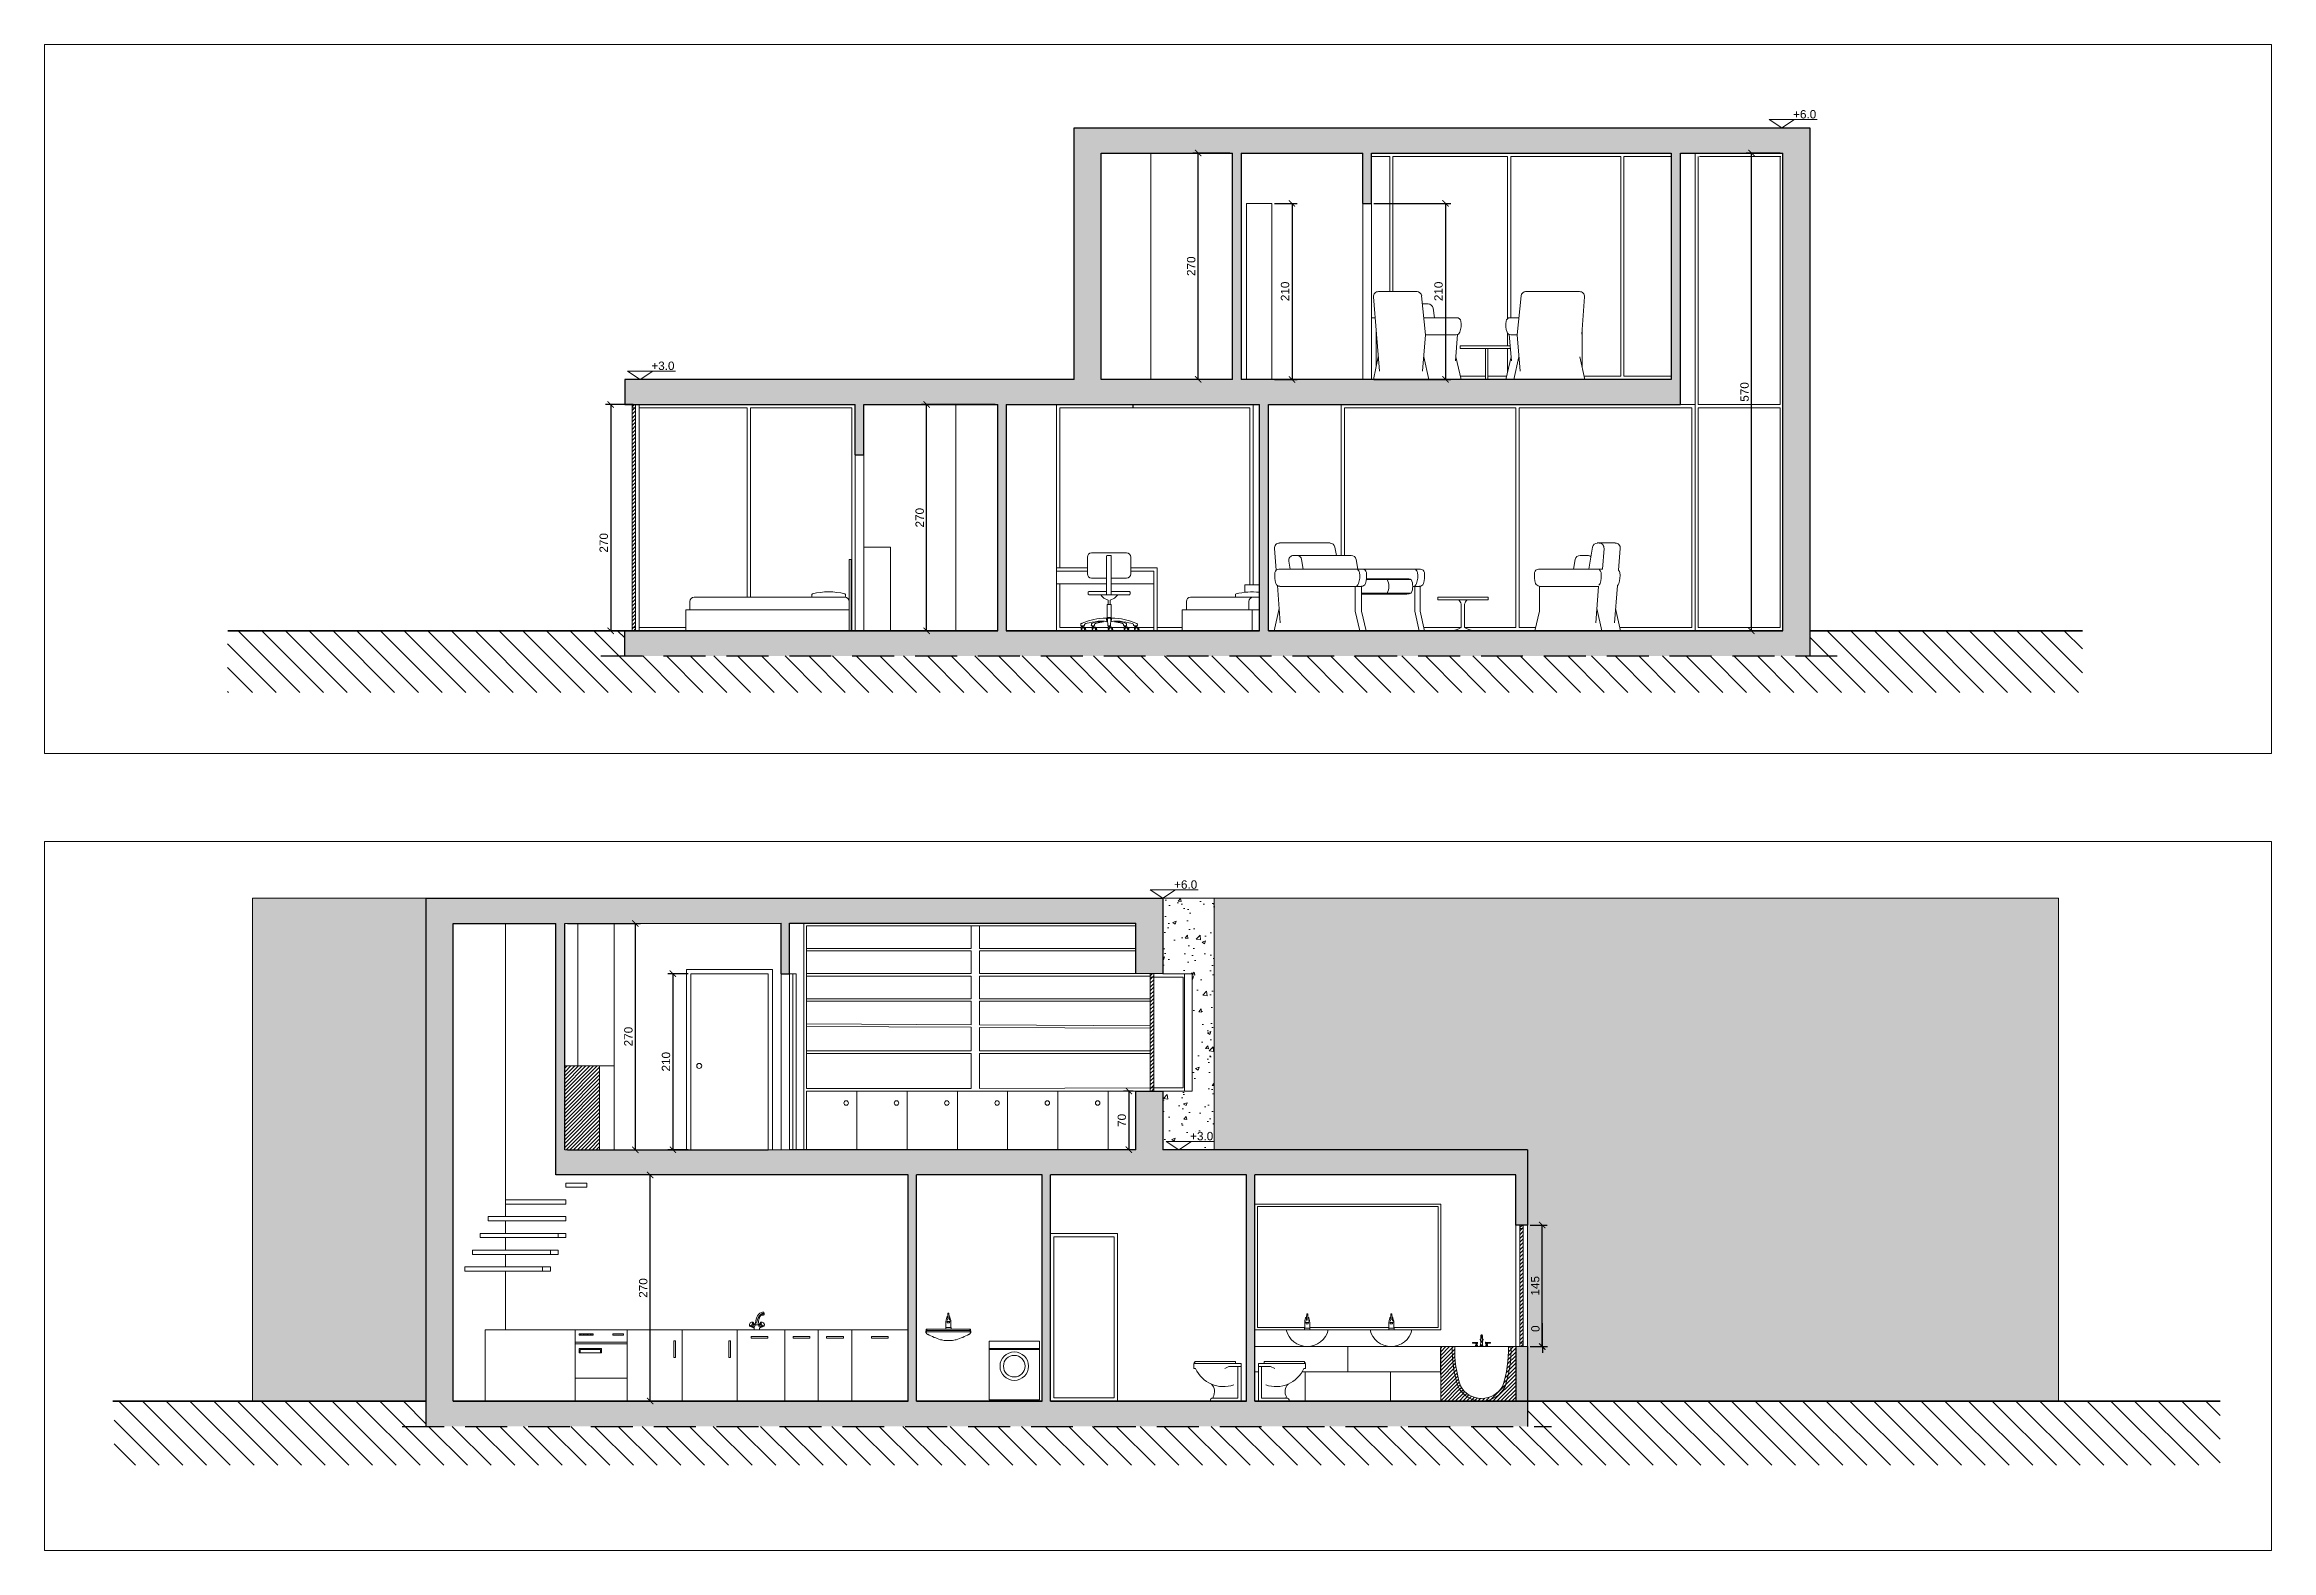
# Paper-space layout 'Layout3' of a CAD drawing. Header units: millimetres. Extents: x 29 to 560, y 16 to 375.
# The model-space entities are those that its viewports show. They can reach past a viewport. Long polylines and large blocks are cut down to what shows.
import ezdxf

# ---------------------------------------------------------------- set-up
doc = ezdxf.new("R2010")
doc.units = ezdxf.units.MM
doc.linetypes.add('JIS_02_2.0', pattern=[3, 2, -1])
doc.layers.get('0').update_dxf_attribs({"lineweight": 20})
for name, color, linetype, lineweight in [('Arredo', 7, 'Continuous', 9), ('linea terra', 7, 'Continuous', 35), ('muri sezionati', 7, 'Continuous', 30), ('Quote', 252, 'Continuous', 9), ('retini', 253, 'Continuous', 13), ('tratteggio', 7, 'Continuous', 15)]:
    doc.layers.add(name, color=color, linetype=linetype, lineweight=lineweight)
doc.layers.add('campitura', color=254, linetype='Continuous')
doc.layers.add('VERDE_alberi', color=104, linetype='Continuous', plot=False)
doc.styles.get("Standard").update_dxf_attribs({"font": 'arial.ttf'})
doc.dimstyles.new('ISO-25', dxfattribs={"dimtxt": 2, "dimasz": 1.5, "dimexe": 1.25, "dimexo": 0.625, "dimtad": 1, "dimtxsty": 'Standard', "dimblk": 'ARCHTICK', "dimcen": 2.5, "dimadec": 0, "dimazin": 0, "dimtfac": 1, "dimtmove": 0, "dimatfit": 3, "dimfxl": 1, "dimarcsym": 0})
pattern_1 = [(45, (1212.401, 1122.8916), (-2.24506403, 2.24506403), [])]

psp = doc.layouts.new('Layout3')

# ---------------------------------------------------------------- texts
at = {"layer": 'Quote', "char_height": 2, "attachment_point": 1}
for s, insert in [('+6.0', (445.9813, 359.1934)), ('+3.0', (173.6107, 299.183)), ('+6.0', (298.3101, 175.4094)), ('+3.0', (302.1357, 115.3912))]:
    psp.add_mtext_dynamic_manual_height_columns(s, width=6.834524, gutter_width=12.5, heights=[0], dxfattribs=dict(at, insert=insert))

msp = doc.modelspace()

# ---------------------------------------------------------------- blocks, each defined once
blk = doc.blocks.new('_ArchTick')
at = {"color": 0, "linetype": 'ByBlock', "const_width": 0.15}
blk.add_lwpolyline([(-0.5, -0.5), (0.5, 0.5)], dxfattribs=at)
blk = doc.blocks.new('*D45')
at = {"layer": 'Defpoints', "color": 0, "transparency": 16777216}
for p in [(169.87, 288.94), (163.91, 234.94), (169.82, 234.94)]:
    blk.add_point(p, dxfattribs=at)
at = {"layer": 'Quote', "color": 0, "lineweight": -2, "transparency": 16777216}
for p, q in [((169.24, 288.94), (162.66, 288.94)), ((163.91, 288.94), (163.91, 234.94)), ((169.19, 234.94), (162.66, 234.94))]:
    blk.add_line(p, q, dxfattribs=at)
at = {"layer": 'Quote', "color": 0, "lineweight": -2, "transparency": 16777216, "xscale": 1.5, "yscale": 1.5, "zscale": 1.5}
for p, rotation in [((163.91, 288.94), 90), ((163.91, 234.94), 270)]:
    blk.add_blockref('_ArchTick', p, dxfattribs=dict(at, rotation=rotation))
at = {"layer": 'Quote', "color": 0, "transparency": 16777216, "insert": (162.26, 255.94), "char_height": 2, "attachment_point": 5, "rotation": 90}
blk.add_mtext('270', dxfattribs=at)
blk = doc.blocks.new('*D46')
at = {"layer": 'Defpoints', "color": 0, "transparency": 16777216}
for p in [(239.27, 288.94), (256.27, 288.94), (256.27, 234.94)]:
    blk.add_point(p, dxfattribs=at)
at = {"layer": 'Quote', "color": 0, "lineweight": -2, "transparency": 16777216}
for p, q in [((255.64, 288.94), (238.02, 288.94)), ((239.27, 234.94), (239.27, 288.94)), ((255.64, 234.94), (238.02, 234.94))]:
    blk.add_line(p, q, dxfattribs=at)
at = {"layer": 'Quote', "color": 0, "lineweight": -2, "transparency": 16777216, "xscale": 1.5, "yscale": 1.5, "zscale": 1.5}
for p, rotation in [((239.27, 288.94), 90), ((239.27, 234.94), 270)]:
    blk.add_blockref('_ArchTick', p, dxfattribs=dict(at, rotation=rotation))
at = {"layer": 'Quote', "color": 0, "transparency": 16777216, "insert": (237.63, 261.94), "char_height": 2, "attachment_point": 5, "rotation": 90}
blk.add_mtext('270', dxfattribs=at)
blk = doc.blocks.new('*D47')
at = {"layer": 'Defpoints', "color": 0, "transparency": 16777216}
for p in [(304.04, 348.94), (312.23, 348.94), (312.23, 294.94)]:
    blk.add_point(p, dxfattribs=at)
at = {"layer": 'Quote', "color": 0, "lineweight": -2, "transparency": 16777216}
for p, q in [((311.61, 348.94), (302.79, 348.94)), ((304.04, 294.94), (304.04, 348.94)), ((311.61, 294.94), (302.79, 294.94))]:
    blk.add_line(p, q, dxfattribs=at)
at = {"layer": 'Quote', "color": 0, "lineweight": -2, "transparency": 16777216, "xscale": 1.5, "yscale": 1.5, "zscale": 1.5}
for p, rotation in [((304.04, 348.94), 90), ((304.04, 294.94), 270)]:
    blk.add_blockref('_ArchTick', p, dxfattribs=dict(at, rotation=rotation))
at = {"layer": 'Quote', "color": 0, "transparency": 16777216, "insert": (302.39, 321.94), "char_height": 2, "attachment_point": 5, "rotation": 90}
blk.add_mtext('270', dxfattribs=at)
blk = doc.blocks.new('*D48')
at = {"layer": 'Defpoints', "color": 0, "transparency": 16777216}
for p in [(436.05, 348.94), (443.51, 348.94), (443.51, 234.94)]:
    blk.add_point(p, dxfattribs=at)
at = {"layer": 'Quote', "color": 0, "lineweight": -2, "transparency": 16777216}
for p, q in [((442.88, 348.94), (434.8, 348.94)), ((436.05, 234.94), (436.05, 348.94)), ((442.88, 234.94), (434.8, 234.94))]:
    blk.add_line(p, q, dxfattribs=at)
at = {"layer": 'Quote', "color": 0, "lineweight": -2, "transparency": 16777216, "xscale": 1.5, "yscale": 1.5, "zscale": 1.5}
for p, rotation in [((436.05, 348.94), 90), ((436.05, 234.94), 270)]:
    blk.add_blockref('_ArchTick', p, dxfattribs=dict(at, rotation=rotation))
at = {"layer": 'Quote', "color": 0, "transparency": 16777216, "insert": (434.4, 291.94), "char_height": 2, "attachment_point": 5, "rotation": 90}
blk.add_mtext('570', dxfattribs=at)
blk = doc.blocks.new('*D49')
at = {"layer": 'Defpoints', "color": 0, "transparency": 16777216}
for p in [(321.63, 336.94), (321.63, 294.94), (326.44, 294.94)]:
    blk.add_point(p, dxfattribs=at)
at = {"layer": 'Quote', "color": 0, "lineweight": -2, "transparency": 16777216}
for p, q in [((322.26, 336.94), (327.69, 336.94)), ((326.44, 336.94), (326.44, 294.94)), ((322.26, 294.94), (327.69, 294.94))]:
    blk.add_line(p, q, dxfattribs=at)
at = {"layer": 'Quote', "color": 0, "lineweight": -2, "transparency": 16777216, "xscale": 1.5, "yscale": 1.5, "zscale": 1.5}
for p, rotation in [((326.44, 336.94), 90), ((326.44, 294.94), 270)]:
    blk.add_blockref('_ArchTick', p, dxfattribs=dict(at, rotation=rotation))
at = {"layer": 'Quote', "color": 0, "transparency": 16777216, "insert": (324.79, 315.94), "char_height": 2, "attachment_point": 5, "rotation": 90}
blk.add_mtext('210', dxfattribs=at)
blk = doc.blocks.new('*D50')
at = {"layer": 'Defpoints', "color": 0, "transparency": 16777216}
for p in [(345.36, 336.94), (345.36, 294.94), (363.05, 294.94)]:
    blk.add_point(p, dxfattribs=at)
at = {"layer": 'Quote', "color": 0, "lineweight": -2, "transparency": 16777216}
for p, q in [((345.99, 336.94), (364.3, 336.94)), ((363.05, 336.94), (363.05, 294.94)), ((345.99, 294.94), (364.3, 294.94))]:
    blk.add_line(p, q, dxfattribs=at)
at = {"layer": 'Quote', "color": 0, "lineweight": -2, "transparency": 16777216, "xscale": 1.5, "yscale": 1.5, "zscale": 1.5}
for p, rotation in [((363.05, 336.94), 90), ((363.05, 294.94), 270)]:
    blk.add_blockref('_ArchTick', p, dxfattribs=dict(at, rotation=rotation))
at = {"layer": 'Quote', "color": 0, "transparency": 16777216, "insert": (361.4, 315.94), "char_height": 2, "attachment_point": 5, "rotation": 90}
blk.add_mtext('210', dxfattribs=at)
blk = doc.blocks.new('*D51')
at = {"layer": 'Defpoints', "color": 0, "transparency": 16777216}
for p in [(183.01, 153.14), (178.75, 111.14), (183.01, 111.14)]:
    blk.add_point(p, dxfattribs=at)
at = {"layer": 'Quote', "color": 0, "lineweight": -2, "transparency": 16777216}
for p, q in [((182.39, 153.14), (177.5, 153.14)), ((178.75, 153.14), (178.75, 111.14)), ((182.39, 111.14), (177.5, 111.14))]:
    blk.add_line(p, q, dxfattribs=at)
at = {"layer": 'Quote', "color": 0, "lineweight": -2, "transparency": 16777216, "xscale": 1.5, "yscale": 1.5, "zscale": 1.5}
for p, rotation in [((178.75, 153.14), 90), ((178.75, 111.14), 270)]:
    blk.add_blockref('_ArchTick', p, dxfattribs=dict(at, rotation=rotation))
at = {"layer": 'Quote', "color": 0, "transparency": 16777216, "insert": (177.11, 132.14), "char_height": 2, "attachment_point": 5, "rotation": 90}
blk.add_mtext('210', dxfattribs=at)
blk = doc.blocks.new('*D52')
at = {"layer": 'Defpoints', "color": 0, "transparency": 16777216}
for p in [(289.16, 125.14), (287.51, 111.14), (289.16, 111.14)]:
    blk.add_point(p, dxfattribs=at)
at = {"layer": 'Quote', "color": 0, "lineweight": -2, "transparency": 16777216}
for p, q in [((288.54, 125.14), (286.26, 125.14)), ((287.51, 125.14), (287.51, 111.14)), ((288.54, 111.14), (286.26, 111.14))]:
    blk.add_line(p, q, dxfattribs=at)
at = {"layer": 'Quote', "color": 0, "lineweight": -2, "transparency": 16777216, "xscale": 1.5, "yscale": 1.5, "zscale": 1.5}
for p, rotation in [((287.51, 125.14), 90), ((287.51, 111.14), 270)]:
    blk.add_blockref('_ArchTick', p, dxfattribs=dict(at, rotation=rotation))
at = {"layer": 'Quote', "color": 0, "transparency": 16777216, "insert": (285.86, 118.14), "char_height": 2, "attachment_point": 5, "rotation": 90}
blk.add_mtext('70', dxfattribs=at)
blk = doc.blocks.new('*D53')
at = {"layer": 'Defpoints', "color": 0, "transparency": 16777216}
for p in [(382.61, 64.17), (382.61, 64.17), (386.16, 64.17)]:
    blk.add_point(p, dxfattribs=at)
at = {"layer": 'Quote', "color": 0, "lineweight": -2, "transparency": 16777216}
for p, q in [((386.16, 64.17), (386.16, 69.72)), ((383.23, 64.17), (387.41, 64.17)), ((383.23, 64.17), (387.41, 64.17)), ((386.16, 64.17), (386.16, 62.67))]:
    blk.add_line(p, q, dxfattribs=at)
at = {"layer": 'Quote', "color": 0, "lineweight": -2, "transparency": 16777216, "xscale": 1.5, "yscale": 1.5, "zscale": 1.5}
for rotation in [90, 270]:
    blk.add_blockref('_ArchTick', (386.16, 64.17), dxfattribs=dict(at, rotation=rotation))
at = {"layer": 'Quote', "color": 0, "transparency": 16777216, "insert": (384.51, 68.44), "char_height": 2, "attachment_point": 5, "rotation": 90}
blk.add_mtext('0', dxfattribs=at)
blk = doc.blocks.new('*D54')
at = {"layer": 'Defpoints', "color": 0, "transparency": 16777216}
for p in [(382.61, 93.17), (386.09, 93.17), (382.61, 64.17)]:
    blk.add_point(p, dxfattribs=at)
at = {"layer": 'Quote', "color": 0, "lineweight": -2, "transparency": 16777216}
for p, q in [((383.23, 93.17), (387.34, 93.17)), ((386.09, 64.17), (386.09, 93.17)), ((383.23, 64.17), (387.34, 64.17))]:
    blk.add_line(p, q, dxfattribs=at)
at = {"layer": 'Quote', "color": 0, "lineweight": -2, "transparency": 16777216, "xscale": 1.5, "yscale": 1.5, "zscale": 1.5}
for p, rotation in [((386.09, 93.17), 90), ((386.09, 64.17), 270)]:
    blk.add_blockref('_ArchTick', p, dxfattribs=dict(at, rotation=rotation))
at = {"layer": 'Quote', "color": 0, "transparency": 16777216, "insert": (384.45, 78.67), "char_height": 2, "attachment_point": 5, "rotation": 90}
blk.add_mtext('145', dxfattribs=at)
blk = doc.blocks.new('*D55')
at = {"layer": 'Defpoints', "color": 0, "transparency": 16777216}
for p in [(173.33, 105.14), (234.85, 105.14), (234.85, 51.17)]:
    blk.add_point(p, dxfattribs=at)
at = {"layer": 'Quote', "color": 0, "lineweight": -2, "transparency": 16777216}
for p, q in [((234.23, 105.14), (172.08, 105.14)), ((173.33, 51.17), (173.33, 105.14)), ((234.23, 51.17), (172.08, 51.17))]:
    blk.add_line(p, q, dxfattribs=at)
at = {"layer": 'Quote', "color": 0, "lineweight": -2, "transparency": 16777216, "xscale": 1.5, "yscale": 1.5, "zscale": 1.5}
for p, rotation in [((173.33, 105.14), 90), ((173.33, 51.17), 270)]:
    blk.add_blockref('_ArchTick', p, dxfattribs=dict(at, rotation=rotation))
at = {"layer": 'Quote', "color": 0, "transparency": 16777216, "insert": (171.68, 78.15), "char_height": 2, "attachment_point": 5, "rotation": 90}
blk.add_mtext('270', dxfattribs=at)
blk = doc.blocks.new('*D56')
at = {"layer": 'Defpoints', "color": 0, "transparency": 16777216}
for p in [(152.95, 165.14), (169.79, 165.14), (152.95, 111.14)]:
    blk.add_point(p, dxfattribs=at)
at = {"layer": 'Quote', "color": 0, "lineweight": -2, "transparency": 16777216}
for p, q in [((153.57, 165.14), (171.04, 165.14)), ((169.79, 111.14), (169.79, 165.14)), ((153.57, 111.14), (171.04, 111.14))]:
    blk.add_line(p, q, dxfattribs=at)
at = {"layer": 'Quote', "color": 0, "lineweight": -2, "transparency": 16777216, "xscale": 1.5, "yscale": 1.5, "zscale": 1.5}
for p, rotation in [((169.79, 165.14), 90), ((169.79, 111.14), 270)]:
    blk.add_blockref('_ArchTick', p, dxfattribs=dict(at, rotation=rotation))
at = {"layer": 'Quote', "color": 0, "transparency": 16777216, "insert": (168.14, 138.14), "char_height": 2, "attachment_point": 5, "rotation": 90}
blk.add_mtext('270', dxfattribs=at)
blk = doc.blocks.new('3-rob-face')
at = {"color": 0, "linetype": 'ByBlock'}
for p, q in [((-3.2, 2), (3.2, 2)), ((-3.2, 2), (-3.2, 0)), ((-3.2, 0), (3.2, 0)), ((-3, 8.7), (-2.7, 10.8)), ((-3, 8.7), (-3, 2)), ((-3, 2.9), (-3, 2)), ((-1.9, 14.2), (-2.7, 10.8)), ((-1.6, 9.2), (-1.9, 9.4)), ((-1.6, 8.9), (-1.6, 9.2)), ((1.5, 8.9), (-1.6, 8.9)), ((-1.6, 8.9), (-1.4, 7.4)), ((-1.4, 7.4), (1.3, 7.4)), ((-0.8, 12.5), (-1.2, 10.7)), ((-0.9, 15), (-0.8, 15)), ((-0.6, 18.9), (-0.8, 15)), ((-0.8, 15), (-0.8, 12.5)), ((-0.4, 19.1), (0.4, 19.1)), ((0.6, 18.9), (0.8, 15)), ((0.8, 15), (0.8, 12.5)), ((0.9, 15), (0.8, 15)), ((0.8, 12.5), (1.2, 10.7)), ((1.3, 7.4), (1.5, 8.9)), ((1.5, 8.9), (1.6, 9.2)), ((1.6, 9.2), (1.9, 9.4)), ((1.9, 14.2), (2.7, 10.8)), ((2.8, 10.2), (2.7, 10.8)), ((3, 8.7), (2.8, 10.2)), ((3, 8.7), (3, 2)), ((3.2, 2), (3.2, 0)), ((3.2, 2), (3.2, 0))]:
    blk.add_line(p, q, dxfattribs=at)
for centre, radius, start, end in [((-0.9, 14), 1, 90, 166.3706), ((-0.4, 18.9), 0.2, 90, 177.9307), ((0.4, 18.9), 0.2, 2.0694, 90), ((0.9, 14), 1, 13.6295, 90)]:
    blk.add_arc(centre, radius, start, end, dxfattribs=at)

# ---------------------------------------------------------------- dimensions: what is measured, and where the dimension line sits
at = {"layer": 'Quote'}
for base, p1, p2, picture, middle in [((304.0352, 348.9417), (312.2314, 294.9417), (312.2314, 348.9417), '*D47', (302.3891, 321.9417)), ((436.0488, 348.9417), (443.5072, 234.9417), (443.5072, 348.9417), '*D48', (434.4026, 291.9417)), ((326.4397, 294.9417), (321.635, 336.9417), (321.635, 294.9417), '*D49', (324.7935, 315.9417)), ((363.0467, 294.9417), (345.3611, 336.9417), (345.3611, 294.9417), '*D50', (361.4006, 315.9417)), ((239.2743, 288.9417), (256.2693, 234.9417), (256.2693, 288.9417), '*D46', (237.6281, 261.9417)), ((287.5072, 111.1395), (289.1641, 125.1395), (289.1641, 111.1395), '*D52', (285.8611, 118.1395)), ((386.094, 93.1668), (382.6081, 64.1668), (382.6081, 93.1668), '*D54', (384.4479, 78.6668)), ((386.1610440618, 64.1667969992), (382.6080539671, 64.1667969992), (382.6080539671, 64.1667969992), '*D53', (384.5148980863, 68.4439115967))]:
    dim = psp.add_linear_dim(base=base, p1=p1, p2=p2, angle=90, dimstyle='ISO-25', override={"dimlfac": -5}, dxfattribs=at)
    dim.commit()
    dim.dimension.update_dxf_attribs({"geometry": picture, "text_midpoint": middle})
dim = psp.add_linear_dim(base=(163.9069, 234.9417), p1=(169.8692, 288.9417), p2=(169.8152, 234.9417), angle=90, dimstyle='ISO-25', override={"dimlfac": -5}, dxfattribs=at)
dim.commit()
dim.dimension.update_dxf_attribs({"geometry": '*D45', "text_midpoint": (163.9069, 255.9417), "dimtype": 160})
for base, p1, p2, picture, middle in [((169.7893, 165.1424), (152.9477, 111.1395), (152.9477, 165.1424), '*D56', (168.1432, 138.141)), ((173.328, 105.1395), (234.852, 51.1668), (234.852, 105.1395), '*D55', (171.6819, 78.1532))]:
    dim = psp.add_linear_dim(base=base, p1=p1, p2=p2, angle=90, text='270', dimstyle='ISO-25', override={"dimlfac": -5}, dxfattribs=at)
    dim.commit()
    dim.dimension.update_dxf_attribs({"geometry": picture, "text_midpoint": middle})
dim = psp.add_aligned_dim(p1=(183.015, 153.139), p2=(183.015, 111.139), distance=-4.2602, dimstyle='ISO-25', override={"dimlfac": -5}, dxfattribs=at)
dim.commit()
dim.dimension.update_dxf_attribs({"geometry": '*D51', "text_midpoint": (177.1086, 132.139)})

# ---------------------------------------------------------------- hatches: boundary and pattern name
at = {"layer": 'campitura'}
h = msp.add_hatch(color=256, dxfattribs=at)
h.dxf.hatch_style = 1
h.paths.add_polyline_path([(13331.8, 12890.8), (13331.8, 13160.8), (13488.4, 13160.8), (13488.4, 12890.8)], flags=16)
h.paths.add_polyline_path([(13498.8, 12890.8), (13498.8, 13160.8), (13644.1, 13160.8), (13644.1, 13100.8), (13654.1, 13100.8), (13654.1, 13160.8), (14011.9, 13160.8), (14011.9, 12890.8), (13938.6, 12890.8)], flags=16)
h.paths.add_polyline_path([(13819.9, 12995.6), (13820.7, 12995.6), (13820.7, 13096.8), (13952.1, 13096.8), (13952.1, 12964.3), (13943, 12964.3, 0.369866), (13938.3, 12960.3, 0.122339), (13939.4, 12947.1, 0.319669), (13943.9, 12943.9), (13943.9, 12934.7, -0.008633), (13939.2, 12935.7, -0.207885), (13938.5, 12950.5, -0.089796), (13938.3, 12960.3, -0.369866), (13943, 12964.3), (13952.1, 12964.3), (13952.1, 13096.8), (13820.7, 13096.8), (13820.7, 12995.6), (13882, 12995.6), (13883.9, 12995.6, -0.365455), (13889.8, 12990.6), (13892.3, 12964.3), (13899.8, 12964.3, -0.369866), (13904.5, 12960.3, -0.122339), (13903.3, 12947.1, -0.210739), (13900.7, 12944.3), (13898.7, 12917.6), (13904.7, 12890.8), (13813.8, 12890.8), (13816.9, 12905.5), (13816.9, 12950.9), (13814, 12989.2, -0.437105), (13814, 12989.2), (13814, 12989.2, -0.414214), (13814, 12989.2), (13814, 12989.2, 0.414214), (13814, 12989.2, 1.54068), (13814, 12989.1, -0.439612)], flags=0)
edge = h.paths.add_edge_path(flags=0)
edge.add_line((13666.7, 12976.8), (13666.7, 12976.8))
edge.add_arc((13684.1, 12899.7), 79, 80.0949, 102.6804, ccw=False)
edge.add_line((13697.6, 12977.5), (13697.6, 12990.7))
edge.add_spline(control_points=[(13697.6, 12990.7), (13694.8, 12990.8), (13693.9, 12990.9), (13689, 12991.6), (13685.5, 12992.8), (13680.3, 12996.5), (13678.6, 12999.5), (13680.1, 13005.3), (13682.6, 13007.3), (13688.9, 13010.1), (13692.7, 13010.9), (13696.7, 13011), (13696.7, 13011)], knot_values=[9.501149, 9.501149, 9.501149, 9.501149, 9.661989, 9.661989, 10.356468, 10.356468, 11.050948, 11.050948, 11.745427, 11.745427, 12.410959, 12.410959, 12.410959, 12.410959, 12.410959], degree=3, periodic=0)
edge.add_spline(control_points=[(13696.7, 13011), (13698.2, 13011), (13704.4, 13010.7), (13709.4, 13005.7), (13710.9, 13003.4), (13710.2, 12997.2), (13709, 12996.4), (13707.4, 12993.9), (13703.4, 12991.7), (13700.6, 12990.9)], knot_values=[4.901041, 4.901041, 4.901041, 4.901041, 7.283333, 7.283333, 8.122834, 8.122834, 8.962336, 8.962336, 9.501149, 9.501149, 9.501149, 9.501149], degree=3, periodic=0)
edge.add_line((13700.6, 12990.9), (13700.6, 12977))
edge.add_arc((13684.1, 12899.7), 79, 77.3196, 77.9196, ccw=False)
edge.add_arc((13701.4, 12974.1), 2.7, -90, 90, ccw=False)
edge.add_line((13701.4, 12971.4), (13692.9, 12971.4))
edge.add_line((13692.9, 12971.4), (13692.9, 12969.5))
edge.add_line((13692.9, 12969.5), (13689.3, 12969.5))
edge.add_arc((13687.7, 12969.5), 1.65, -89.9982, 0, ccw=False)
edge.add_line((13687.7, 12967.9), (13686.8, 12967.9))
edge.add_line((13686.8, 12967.9), (13686.8, 12920))
edge.add_line((13686.8, 12920), (13693, 12920))
edge.add_line((13693, 12920), (13693, 12917.4))
edge.add_line((13693, 12917.4), (13686.8, 12917.4))
edge.add_line((13686.8, 12917.4), (13686.8, 12894.3))
edge.add_line((13686.8, 12894.3), (13687.7, 12894.3))
edge.add_arc((13687.7, 12892.7), 1.65, 0, 90.0015, ccw=False)
edge.add_line((13689.4, 12892.7), (13678.9, 12892.7))
edge.add_arc((13680.5, 12892.7), 1.65, 90.0015, 180, ccw=False)
edge.add_line((13680.5, 12894.3), (13681.3, 12894.3))
edge.add_line((13681.3, 12894.3), (13681.3, 12917.4))
edge.add_line((13681.3, 12917.4), (13675.2, 12917.4))
edge.add_line((13675.2, 12917.4), (13675.2, 12920))
edge.add_line((13675.2, 12920), (13681.3, 12920))
edge.add_line((13681.3, 12920), (13681.3, 12967.9))
edge.add_line((13681.3, 12967.9), (13680.5, 12967.9))
edge.add_arc((13680.5, 12969.5), 1.65, 180, 270.0018, ccw=False)
edge.add_line((13678.8, 12969.5), (13675.2, 12969.5))
edge.add_line((13675.2, 12969.5), (13675.2, 12971.4))
edge.add_line((13675.2, 12971.4), (13666.7, 12971.4))
edge.add_arc((13666.7, 12974.1), 2.7, 90.0015, 270, ccw=False)
edge = h.paths.add_edge_path(flags=0)
edge.add_line((13684.6, 12971.4), (13684.6, 12969.5))
edge.add_ellipse((13684, 12981.8), major_axis=(0, -11.9), ratio=0.179562, start_angle=343.2492, end_angle=377.045)
edge.add_line((13684.5, 12969.5), (13683.4, 12969.5))
edge.add_line((13683.4, 12969.5), (13683.4, 12971.4))
edge.add_line((13683.4, 12971.4), (13684.6, 12971.4))
edge = h.paths.add_edge_path(flags=0)
edge.add_ellipse((13698.3, 13000.9), major_axis=(-16.6, 0), ratio=0.465071, start_angle=630.0222, end_angle=807.8888, ccw=False)
edge.add_spline(control_points=[(13700.6, 12993.6), (13701.1, 12993.8), (13701.8, 12994), (13707.6, 12995.6), (13709, 12998.5), (13708.8, 13003), (13707.3, 13004.4), (13705.7, 13006.6), (13701.1, 13008.6), (13698.2, 13008.6)], knot_values=[5.281388, 5.281388, 5.281388, 5.281388, 5.439854, 5.439854, 6.279356, 6.279356, 7.118857, 7.118857, 9.501149, 9.501149, 9.501149, 9.501149], degree=3, periodic=0)
h.paths.add_polyline_path([(13814, 12989.2), (13814, 12989.2, -1.273811), (13814, 12989.2), (13814, 12989.2, -0.785047)], flags=0)
h.paths.add_polyline_path([(13814, 12989.2, -0.279836), (13814, 12989.2), (13814, 12989.2), (13814, 12989.2)], flags=0)
h.paths.add_polyline_path([(13814, 12989.2, 61.895889), (13814, 12989.2, 61.895887)], flags=0)
h.paths.add_polyline_path([(13814, 12989.2, 49.598467), (13814, 12989.2, 49.598464)], flags=0)
h.paths.add_polyline_path([(13814, 12989.2), (13814, 12989.2), (13814, 12989.2, -0.785046), (13814, 12989.2), (13814, 12989.2)], flags=0)
h.paths.add_polyline_path([(13814, 12989.2, 0.036658), (13814, 12989.2, 0.021781), (13814, 12989.2, 0.036604), (13814, 12989.2, 0.03059)], flags=0)
h.paths.add_polyline_path([(13814, 12989.2, 43.06971), (13814, 12989.2, 43.069707)], flags=0)
h.paths.add_polyline_path([(13814, 12989.2), (13814, 12989.2, -0.279836), (13814, 12989.2, -1.042876), (13814, 12989.2), (13814, 12989.2), (13814, 12989.2, -0.5627)], flags=0)
h.paths.add_polyline_path([(13814, 12989.2, 28.081474), (13814, 12989.2, 28.081472)], flags=0)
h.paths.add_polyline_path([(13814, 12989.2, 10.3455), (13814, 12989.2, 31.036497)], flags=0)
h.paths.add_polyline_path([(13814, 12989.2, 14.109504), (13814, 12989.2, 14.109504)], flags=0)
h.paths.add_polyline_path([(13814, 12989.2, 0.05615), (13814, 12989.2, 0.040703), (13814, 12989.2, 0.036517), (13814, 12989.2, 18.834758), (13814, 12989.2, 0.05615)], flags=0)
h.paths.add_polyline_path([(13814, 12989.2, 0.148125), (13814, 12989.2, 3.71327), (13814, 12989.2, 3.71327), (13814, 12989.2, 20.253135)], flags=0)
h.paths.add_polyline_path([(13814, 12989.2, 0.279836), (13814, 12989.2, 12.480004), (13814, 12989.2, 0.048883), (13814, 12989.2), (13814, 12989.2), (13814, 12989.2, -1), (13814, 12989.2, -31.641408), (13814, 12989.2)], flags=0)
h.paths.add_polyline_path([(12763.6, 12860.8), (13038.6, 12860.8), (13038.6, 12800.8), (13048.6, 12800.8), (13048.6, 12860.8), (13208.6, 12860.8), (13208.6, 12590.8), (13218.6, 12590.8), (13218.6, 12860.8), (13520.7, 12860.8), (13520.7, 12590.8), (13531.4, 12590.8), (13531.4, 12860.8), (14022.7, 12860.8), (14022.7, 13160.8), (14144.8, 13160.8), (14144.8, 12590.8), (14177.1, 12590.8), (14177.1, 13190.8), (13299.5, 13190.8), (13299.5, 12890.8), (12763.6, 12890.8)])
h = msp.add_hatch(color=256, dxfattribs=at)
h.dxf.hatch_style = 1
h.paths.add_polyline_path([(16489.7, 13190.9), (15611.1, 13190.8), (15611.1, 12890.8), (15611.1, 12860.8), (15611.1, 12590.8), (15643.4, 12590.8), (15643.4, 12751), (15643.4, 12860.8), (15643.4, 13160.8), (15765.5, 13160.8), (15765.5, 12860.8), (16185.8, 12860.8), (16185.8, 12590.9), (16195.8, 12590.9), (16195.8, 12860.8), (16345.8, 12860.8), (16345.8, 12590.9), (16355.8, 12590.9), (16355.8, 12860.8), (16589.6, 12860.8), (16589.6, 12590.9), (16599.6, 12590.9), (16599.6, 12860.8), (16910.6, 12860.8), (16910.6, 12801), (16924.6, 12801), (16924.6, 12890.8), (16489.7, 12890.8), (16489.7, 12960.8), (16457.4, 12960.8), (16457.4, 12890.8), (16064.6, 12890.8), (16064.6, 12890.8), (16061.6, 12890.8), (16052.3, 12890.8), (16052.3, 12890.8), (16048.3, 12890.8), (16044.4, 12890.8), (16019, 12890.8), (16019, 12890.8), (15926.7, 12890.8), (15926.7, 12890.8), (16019, 12890.8), (16019, 12890.8), (15926.7, 12890.8), (15926.7, 12890.8), (16019, 12890.8), (16019, 12890.8), (15926.7, 12890.8), (15926.7, 12890.8), (15776.3, 12890.8), (15776.3, 13160.8), (16034.4, 13160.9), (16034.4, 13100.8), (16044.4, 13100.8), (16044.4, 13160.9), (16457.4, 13160.9), (16457.4, 13160.9), (16064.6, 13160.9), (16064.6, 13160.9), (16457.4, 13160.9), (16457.4, 13160.9), (16064.6, 13160.9), (16064.6, 13160.9), (16457.4, 13160.9), (16457.4, 13100.9), (16489.7, 13100.8)])
h = msp.add_hatch(dxfattribs=at)
h.set_pattern_fill('ANSI31', color=256)
h.set_pattern_definition(pattern_1)
h.paths.add_polyline_path([(16478.9, 13100.8), (16474.6, 13100.8), (16474.6, 12960.8), (16478.9, 12960.8)])
h = msp.add_hatch(dxfattribs=at)
h.set_pattern_fill('ANSI31', color=256)
h.paths.add_polyline_path([(15817.9, 12990.8), (15776.3, 12990.8), (15776.3, 12890.8), (15817.9, 12890.8)])
h = msp.add_hatch(dxfattribs=at)
h.set_pattern_fill('ANSI31', color=256)
h.set_pattern_definition([(45, (4.2697, 0), (-2.24506403, 2.24506403), [])])
h.paths.add_polyline_path([(12776.6, 12796.8), (12772.6, 12796.8), (12772.6, 12590.8), (12776.6, 12590.8)])
h.paths.add_polyline_path([(12776.6, 12860.8), (12772.6, 12860.8), (12772.6, 12796.8), (12776.6, 12796.8)])
h = msp.add_hatch(dxfattribs=at)
h.set_pattern_fill('ANSI31', color=256)
h.set_pattern_definition(pattern_1)
h.paths.add_polyline_path([(16919.6, 12797), (16915.6, 12797), (16915.6, 12665), (16919.6, 12665)])
h.paths.add_polyline_path([(16919.6, 12801), (16915.6, 12801), (16915.6, 12797), (16919.6, 12797)])
h.paths.add_polyline_path([(16919.6, 12665), (16915.6, 12665), (16915.6, 12656), (16919.6, 12656)])
h = msp.add_hatch(dxfattribs=at)
h.set_pattern_fill('ANSI31', color=256)
h.paths.add_polyline_path([(16834.9, 12656), (16821.1, 12656), (16821.1, 12590.9), (16869.9, 12590.9, -0.283714), (16841.8, 12608.3, -0.086254)])
h.paths.add_polyline_path([(16910.6, 12656), (16904.9, 12656, -0.086254), (16898, 12608.3, -0.283663), (16869.9, 12590.9), (16910.6, 12591)])
h.paths.add_polyline_path([(16898, 12608.3, 0.086254), (16904.9, 12656), (16901.9, 12656, -0.087287), (16895.2, 12609.2, -0.604893), (16844.7, 12609.2, -0.086369), (16837.9, 12656), (16834.9, 12656, 0.086254), (16841.8, 12608.3, 0.617035)])
h = msp.add_hatch(color=256, dxfattribs=at)
h.dxf.hatch_style = 1
h.paths.add_polyline_path([(16924.6, 12656), (16910.6, 12656), (16910.6, 12590.9), (16924.6, 12590.9)])
h = msp.add_hatch(color=256, dxfattribs=at)
h.dxf.hatch_style = 1
h.paths.add_polyline_path([(14177.1, 12590.8), (12763.6, 12590.8), (12763.6, 12560.8), (14177.1, 12560.8)])
h = msp.add_hatch(color=256, dxfattribs=at)
h.dxf.hatch_style = 1
h.paths.add_polyline_path([(16924.6, 12590.9), (15611.1, 12590.9), (15611.1, 12560.8), (16924.6, 12560.8)])
at = {"layer": 'retini'}
h = msp.add_hatch(dxfattribs=at)
h.set_pattern_fill('GRAVEL', color=256, scale=2)
h.set_pattern_definition([(228.012788, (1248.977, 1173.6916), (-406.4, -457.2), [6.83443, -676.60967]), (184.969741, (1244.405, 1168.6116), (609.59999976, 50.8000029), [11.7281, -1161.08098]), (132.510447, (1232.721, 1167.5956), (508.0000002, -558.7999998), [8.26963, -818.69446]), (267.273689, (1212.909, 1154.8956), (50.8000001, 1016), [10.68009, -1057.32875]), (292.833654, (1212.401, 1144.2276), (-254.00000002, 609.6), [10.47267, -1036.79615]), (357.273689, (1216.465, 1134.5756), (-1016, 50.8000001), [10.68009, -1057.32875]), (37.69424, (1227.1329, 1134.0676), (-660.39999997, -508.00000004), [14.12387, -1398.26231]), (72.255328, (1238.309, 1142.7036), (355.6000001, 1117.59999997), [13.33439, -1320.10513]), (121.429566, (1242.373, 1155.4036), (-406.40000006, 660.39999996), [10.71626, -1060.91091]), (175.236358, (1236.785, 1164.5476), (558.8, -50.8000001), [12.23427, -599.47874]), (222.397438, (1224.5929, 1165.5636), (-609.59999998, -558.80000002), [15.82156, -1566.33545]), (138.814075, (1263.201, 1154.3876), (-355.6, 304.8), [5.40009, -534.61132]), (171.469234, (1259.137, 1157.9436), (660.40000002, -101.5999999), [10.27364, -1017.09278]), (225, (1248.977, 1159.468), (-7e-15, -50.8), [7.18419, -64.65786]), (203.19859, (1245.421, 1165.5636), (254, 101.6), [3.86883, -383.01245]), (291.80141, (1241.865, 1164.04), (-50.8, 152.4), [5.47131, -268.09506]), (30.963757, (1243.897, 1158.96), (152.4, 101.6), [8.88639, -287.32596]), (161.56505, (1251.517, 1163.532), (101.6, -50.8), [6.42574, -154.21796]), (16.38954, (1212.401, 1164.0396), (508, 152.4), [9.00176, -891.17653]), (70.346176, (1221.037, 1166.5796), (-203.2, -558.8), [7.55198, -747.64431]), (293.19859, (1251.517, 1173.6916), (-101.6, 254), [7.7376, -379.14367]), (343.61046, (1254.565, 1166.5796), (-508, 152.39999996), [9.00176, -891.17653]), (339.443955, (1212.401, 1132.5436), (-254, 101.6), [8.6807, -425.35469]), (294.77514, (1220.529, 1129.4956), (-254.0000003, 558.79999986), [7.27344, -720.07187]), (66.80141, (1252.025, 1122.8916), (101.6, 254), [7.7376, -379.14367]), (17.354025, (1255.073, 1130.0036), (-660.4, -203.20000004), [8.51565, -843.04752]), (69.443955, (1227.133, 1122.8916), (-101.6, -254), [4.34035, -429.69504]), (101.30993, (1248.977, 1122.892), (-50.8, 203.2), [2.59029, -256.4399]), (165.96376, (1248.469, 1125.432), (152.4, -50.8), [10.47267, -198.98109]), (186.009006, (1238.309, 1127.9716), (508, 50.80000003), [9.70534, -960.8273]), (303.69007, (1243.897, 1154.388), (-50.8, 101.6), [7.32648, -175.83553]), (353.157227, (1247.961, 1148.2916), (863.6, -101.59999995), [12.79114, -1266.32018]), (60.945396, (1260.661, 1146.7676), (-203.2, -355.6), [5.23016, -517.78785]), (90, (1263.2, 1151.34), (-50.8, 50.8), [3.048, -47.752]), (120.256437, (1237.293, 1129.4956), (203.2, -355.6), [7.05734, -698.67882]), (48.012787, (1233.737, 1135.5916), (406.4, 457.2), [13.66886, -669.77524]), (0, (1242.88, 1145.75), (50.8, 50.8), [13.208, -37.592]), (325.304846, (1256.089, 1145.7516), (508.0000002, -355.5999997), [8.03219, -795.18633]), (254.054604, (1262.693, 1141.1796), (-50.8, -203.2), [7.39658, -362.433]), (207.645975, (1260.661, 1134.0676), (-965.20000004, -507.99999993), [12.0429, -1192.24929]), (175.426079, (1249.993, 1128.4796), (-660.4, 50.8), [12.74059, -1261.31693])])
h.paths.add_polyline_path([(17558, 13191), (16550.9, 13190.9), (16550.9, 12890.8), (16924.6, 12890.8), (16924.6, 12590.9), (17558, 12591)])
h.paths.add_polyline_path([(15611.1, 13190.8), (15403.9, 13190.8), (15403.9, 12590.8), (15611.1, 12590.8), (15611.1, 12750.8), (15611.1, 12860.8), (15611.1, 12890.8)])
h = msp.add_hatch(dxfattribs=at)
h.set_pattern_fill('AR-CONC', color=256, scale=0.23)
h.set_pattern_definition([(50, (1212.4, 1122.89), (41.902474, -3.66599), [4.3815, -48.1965]), (355, (1212.4, 1122.89), (-8.10599, 43.94307), [3.5052, -38.55733]), (100.45144, (1215.893, 1122.586), (33.79649, 40.27708), [3.7237, -40.96076]), (46.1842, (1212.4, 1134.576), (62.34818, -9.66974), [6.57225, -72.29475]), (96.63556, (1217.597, 1133.77), (54.60295, 56.908), [5.58556, -61.4412]), (351.18415, (1212.4, 1134.576), (54.60295, 56.908), [5.2578, -57.83574]), (21, (1218.243, 1131.655), (34.87131, -23.520996), [4.3815, -48.1965]), (326, (1218.243, 1131.655), (14.21447, 42.36323), [3.5052, -38.5572]), (71.45144, (1221.15, 1129.695), (49.08578, 18.84224), [3.7237, -40.96069]), (37.5, (1212.401, 1122.892), (0.710379, 19.447659), [0, -38.08984, 0, -39.1414, 0, -38.70325]), (7.5, (1212.4, 1122.892), (15.368522, 23.041532), [0, -22.31644, 0, -37.21354, 0, -14.75105]), (327.5, (1199.373, 1122.892), (31.185837, -1.317611), [0, -14.605, 0, -45.5676, 0, -60.4647]), (317.5, (1193.53, 1122.892), (34.06971, 5.848093), [0, -18.9865, 0, -30.26156, 0, -42.9387])])
h.paths.add_polyline_path([(16550.9, 13190.9), (16489.7, 13190.9), (16489.7, 13100.8), (16524.7, 13100.8), (16524.7, 12960.8), (16489.7, 12960.8), (16489.7, 12890.8), (16550.9, 12890.8)])
at = {"layer": 'tratteggio'}
h = msp.add_hatch(dxfattribs=at)
h.set_pattern_fill('ANSI31', color=256, scale=6.3, angle=90)
h.paths.add_polyline_path([(12763.6, 12560.8), (12763.6, 12590.8), (12289.8, 12590.8), (12289.8, 12517.3), (14502.3, 12517.3), (14502.3, 12590.8), (14177.1, 12590.8), (14177.1, 12560.8)])
h.paths.add_polyline_path([(15611.1, 12560.8), (15611.1, 12590.8), (15238.7, 12590.8), (15238.7, 12514.4), (17750.8, 12514.4), (17750.8, 12591), (16924.6, 12590.9), (16924.6, 12560.8)])

# ---------------------------------------------------------------- linework, layer by layer
for p, q in [((15403.9, 12590.8), (15403.9, 13190.8)), ((15403.9, 13190.8), (15611.1, 13190.8)), ((16489.7, 13190.9), (16550.9, 13190.9)), ((17558, 13191), (16550.9, 13190.9)), ((16550.9, 12890.8), (16550.9, 13190.9)), ((17558, 12591), (17558, 13191)), ((13391.2, 12890.8), (13391.2, 13160.8)), ((13676.1, 13156.8), (13654.1, 13156.8)), ((13676.1, 13156.8), (13676.1, 12995.6)), ((13816.6, 13156.8), (13679.8, 13156.8)), ((13679.8, 13156.8), (13679.8, 12995.6)), ((13816.6, 13156.8), (13816.6, 12963.3)), ((13820.3, 13156.8), (13820.3, 12964.3)), ((13820.3, 13156.8), (13951.7, 13156.8)), ((13951.7, 13156.8), (13951.7, 12894.8)), ((13955.4, 13156.8), (13955.4, 12894.8)), ((13955.4, 13156.8), (14011.9, 13156.8)), ((14040.2, 12800.8), (14040.2, 13160.8)), ((14043.9, 13156.8), (14043.9, 12860.8)), ((14045.4, 13156.8), (14142.7, 13156.8)), ((14141.8, 13156.8), (14141.8, 12860.8)), ((15705.5, 12811), (15705.5, 13160.8)), ((15792.1, 12990.8), (15792.1, 13160.8)), ((15835.1, 12990.8), (15835.1, 13160.8)), ((16064.6, 13160.9), (16457.4, 13160.9)), ((13505.3, 13100.8), (13535.5, 13100.8)), ((13505.3, 13100.8), (13505.3, 12890.8)), ((13535.5, 13100.8), (13535.5, 12890.8)), ((13644.1, 13100.8), (13644.1, 12890.8)), ((13654.1, 13100.8), (13654.1, 12890.8)), ((16034.4, 12890.8), (16034.4, 13100.8)), ((16474.6, 12960.8), (16474.6, 13100.8)), ((16514, 13096.8), (16474.6, 13096.8)), ((16478.9, 12960.8), (16478.9, 13100.8)), ((16524.7, 13100.8), (16489.7, 13100.8)), ((16514, 12964.8), (16514, 13096.8)), ((16515.4, 12960.8), (16515.4, 13100.8)), ((16524.7, 13100.8), (16524.7, 12960.8)), ((16474.6, 12964.8), (16514, 12964.8)), ((13816.6, 12946), (13816.6, 12930.8)), ((16489.7, 12960.8), (16524.7, 12960.8)), ((13760.2, 12930.8), (13760.2, 12927.8)), ((13760.2, 12927.8), (13819.9, 12927.8)), ((13816.6, 12927.8), (13816.6, 12899.3)), ((13760.2, 12894.8), (13790.1, 12894.8)), ((13793.1, 12894.8), (13815.5, 12894.8)), ((13907.8, 12894.8), (13951.7, 12894.8)), ((13955.4, 12894.8), (14011.9, 12894.8)), ((16034.4, 12890.8), (15776.3, 12890.8)), ((15792.6, 12890.8), (15826.8, 12890.8)), ((16019, 12890.8), (16044.4, 12890.8)), ((16044.4, 12890.8), (16061.6, 12890.8)), ((16061.6, 12890.8), (16064.6, 12890.8)), ((12772.6, 12590.8), (12772.6, 12860.8)), ((12772.6, 12856.8), (12776.6, 12856.8)), ((12776.6, 12860.8), (12776.6, 12590.8)), ((12780.6, 12860.8), (12780.6, 12590.8)), ((12780.6, 12856.8), (12909.6, 12856.8)), ((12909.6, 12856.8), (12909.6, 12630.8)), ((12913.6, 12856.8), (12913.6, 12630.8)), ((12913.6, 12856.8), (13034.6, 12856.8)), ((13034.6, 12856.8), (13034.6, 12590.8)), ((13282.6, 12856.8), (13509, 12856.8)), ((13282.6, 12856.8), (13282.6, 12665.8)), ((13509, 12856.8), (13509, 12645.8)), ((13513, 12860.8), (13513, 12645.8)), ((13618.2, 12680.8), (13618.2, 12860.8)), ((13621.9, 12680.8), (13621.9, 12856.8)), ((13621.9, 12856.8), (13826.6, 12856.8)), ((13826.6, 12856.8), (13826.6, 12594.8)), ((13830.3, 12594.8), (13830.3, 12856.8)), ((13830.3, 12856.8), (14036.5, 12856.8)), ((14022.7, 12860.8), (14040.2, 12860.8)), ((14036.5, 12856.8), (14036.5, 12594.8)), ((14043.9, 12860.8), (14141.8, 12860.8)), ((14043.9, 12856.8), (14141.8, 12856.8)), ((14043.9, 12856.8), (14043.9, 12594.8)), ((14141.8, 12856.8), (14141.8, 12594.8)), ((15705.5, 12791), (15705.5, 12806)), ((13038.6, 12800.8), (13038.6, 12590.8)), ((13048.6, 12800.8), (13048.6, 12590.8)), ((14040.2, 12800.8), (14040.2, 12590.8)), ((15705.5, 12771), (15705.5, 12786)), ((15768.4, 12791), (15768.4, 12786)), ((16910.6, 12656), (16910.6, 12801)), ((16915.6, 12656), (16915.6, 12801)), ((16915.6, 12797), (16919.6, 12797)), ((16919.6, 12656), (16919.6, 12801)), ((16924.6, 12801), (16924.6, 12656)), ((15657, 12751), (15759.2, 12751)), ((15657, 12746), (15657, 12751)), ((15666.3, 12771), (15768.4, 12771)), ((15666.3, 12766), (15666.3, 12771)), ((15666.3, 12766), (15768.4, 12766)), ((15705.5, 12751), (15705.5, 12766)), ((15749.9, 12751), (15749.9, 12746)), ((15759.2, 12771), (15759.2, 12766)), ((15759.2, 12751), (15759.2, 12746)), ((15768.4, 12771), (15768.4, 12766)), ((15657, 12746), (15759.2, 12746)), ((15705.5, 12676), (15705.5, 12746)), ((13282.6, 12646.8), (13282.6, 12594.8)), ((16910.6, 12656), (16924.6, 12656)), ((16915.6, 12660), (16919.6, 12660)), ((12772.6, 12594.8), (12776.6, 12594.8)), ((12836.3, 12594.8), (12780.6, 12594.8)), ((13282.6, 12594.8), (13308, 12594.8)), ((13312.6, 12594.8), (13321, 12594.8)), ((13325.4, 12594.8), (13340.2, 12594.8)), ((13344.8, 12594.8), (13359.4, 12594.8)), ((13363.8, 12594.8), (13371.5, 12594.8)), ((13375.9, 12594.8), (13394.6, 12594.8)), ((13398.6, 12594.8), (13428.5, 12594.8)), ((13761.4, 12594.8), (13716.7, 12594.8)), ((13826.6, 12594.8), (13765.4, 12594.8)), ((13850.1, 12594.8), (13830.3, 12594.8)), ((14036.5, 12594.8), (13950.4, 12594.8)), ((14141.8, 12594.8), (14043.9, 12594.8))]:
    msp.add_line(p, q)
for points in [[(15705.5, 12831), (15777.7, 12831), (15777.7, 12826), (15705.5, 12826)], [(15777.7, 12851), (15802.7, 12851), (15802.7, 12846), (15777.7, 12846)], [(15684.9, 12811), (15777.7, 12811), (15777.7, 12806), (15684.9, 12806)], [(15675.6, 12791), (15777.7, 12791), (15777.7, 12786), (15675.6, 12786)]]:
    msp.add_lwpolyline(points, close=True)
at = {"layer": 'Arredo'}
for p, q in [((16061.6, 12890.8), (16061.6, 13160.9)), ((16064.6, 12963.8), (16064.6, 13157.9)), ((16064.6, 13157.9), (16457.4, 13157.9)), ((16261, 13157.9), (16261, 13130.9)), ((16271, 13157.9), (16271, 13130.9)), ((16064.6, 13130.9), (16261, 13130.9)), ((16064.6, 13127.9), (16261, 13127.9)), ((16261, 13127.9), (16261, 13100.9)), ((16271, 13130.9), (16457.4, 13130.9)), ((16271, 13127.9), (16457.4, 13127.9)), ((16271, 13127.9), (16271, 13100.9)), ((16019, 13100.8), (16019, 12890.8)), ((16024, 13105.8), (16024, 12890.8)), ((16261, 13100.9), (16064.6, 13100.9)), ((16261, 13097.9), (16064.6, 13097.9)), ((16261, 13097.9), (16261, 13070.9)), ((16457.4, 13100.9), (16271, 13100.9)), ((16474.6, 13097.9), (16271, 13097.9)), ((16271, 13097.9), (16271, 13070.9)), ((16064.6, 13070.9), (16261, 13070.9)), ((16271, 13070.9), (16474.6, 13070.9)), ((16064.6, 13067.9), (16261, 13067.9)), ((16261, 13067.9), (16261, 13039.9)), ((16271, 13067.9), (16474.6, 13067.9)), ((16271, 13067.9), (16271, 13039.8)), ((16261, 13039.9), (16064.6, 13040.9)), ((16261, 13036.9), (16064.6, 13037.9)), ((16261, 13036.9), (16261, 13008.8)), ((16474.6, 13038.8), (16271, 13039.8)), ((16474.6, 13035.8), (16271, 13036.8)), ((16271, 13036.8), (16271, 13008.8)), ((13656.8, 12989.2), (13656.8, 12989.2)), ((13656.8, 12989.2), (13656.8, 12989.2)), ((13656.8, 12989.2), (13656.8, 12989.2)), ((13656.8, 12989.2), (13656.8, 12989.2)), ((13656.8, 12989.2), (13656.8, 12989.2)), ((13656.8, 12989.2), (13656.8, 12989.2)), ((13656.8, 12989.2), (13656.8, 12989.2)), ((13656.8, 12989.2), (13656.8, 12989.2)), ((13656.8, 12989.2), (13656.8, 12989.2)), ((13656.8, 12989.2), (13656.8, 12989.2)), ((13656.8, 12989.2), (13656.8, 12989.2)), ((13656.8, 12989.2), (13656.8, 12989.2)), ((13656.8, 12989.2), (13656.8, 12989.2)), ((13656.8, 12989.2), (13656.8, 12989.2)), ((13656.8, 12989.2), (13656.8, 12989.2)), ((13656.8, 12989.2), (13656.8, 12989.2)), ((13656.8, 12989.2), (13656.8, 12989.2)), ((13656.8, 12989.2), (13656.8, 12989.2)), ((13656.8, 12989.2), (13656.8, 12989.2)), ((13656.8, 12989.2), (13656.8, 12989.2)), ((13656.8, 12989.2), (13656.8, 12989.2)), ((13656.8, 12989.2), (13656.8, 12989.2)), ((13656.8, 12989.2), (13656.8, 12989.2)), ((13656.8, 12989.2), (13656.8, 12989.2)), ((13656.8, 12989.2), (13656.8, 12989.2)), ((13656.8, 12989.2), (13656.8, 12989.2)), ((13656.8, 12989.2), (13656.8, 12989.2)), ((13656.8, 12989.2), (13656.8, 12989.2)), ((13656.8, 12989.2), (13656.8, 12989.2)), ((13656.8, 12989.2), (13656.8, 12989.2)), ((13656.8, 12989.2), (13656.8, 12989.2)), ((13656.8, 12989.2), (13656.8, 12989.2)), ((13656.8, 12989.2), (13656.8, 12989.2)), ((13656.8, 12989.2), (13656.8, 12989.2)), ((13656.8, 12989.2), (13656.8, 12989.2)), ((13656.8, 12989.2), (13656.8, 12989.2)), ((13656.8, 12989.2), (13656.8, 12989.2)), ((13656.8, 12989.2), (13656.8, 12989.2)), ((13656.8, 12989.2), (13656.8, 12989.2)), ((13656.8, 12989.2), (13656.8, 12989.2)), ((13656.8, 12989.2), (13656.8, 12989.2)), ((13656.8, 12989.2), (13656.8, 12989.2)), ((13656.8, 12989.2), (13656.8, 12989.2)), ((13656.8, 12989.2), (13656.8, 12989.2)), ((13656.8, 12989.2), (13656.8, 12989.2)), ((13656.8, 12989.2), (13656.8, 12989.2)), ((13656.8, 12989.2), (13656.8, 12989.2)), ((13656.8, 12989.2), (13656.8, 12989.2)), ((13656.8, 12989.2), (13656.8, 12989.2)), ((13656.8, 12989.2), (13656.8, 12989.2)), ((13656.8, 12989.2), (13656.8, 12989.2)), ((13656.8, 12989.2), (13660.2, 12944.8)), ((13706.4, 12995.6), (13662.7, 12995.6)), ((13708.8, 12995.6), (13706.4, 12995.6)), ((13714.1, 12990.6), (13718.6, 12943.9)), ((13832.7, 12990.6), (13828.2, 12943.9)), ((13838, 12995.6), (13840.4, 12995.6)), ((13840.4, 12995.6), (13902.5, 12995.6)), ((13908.5, 12989.2), (13905, 12944.8)), ((13908.5, 12989.2), (13908.5, 12989.2)), ((13908.5, 12989.2), (13908.5, 12989.2)), ((13908.5, 12989.2), (13908.5, 12989.2)), ((13908.5, 12989.2), (13908.5, 12989.2)), ((13908.5, 12989.2), (13908.5, 12989.2)), ((13908.5, 12989.2), (13908.5, 12989.2)), ((13908.5, 12989.2), (13908.5, 12989.2)), ((13908.5, 12989.2), (13908.5, 12989.2)), ((13908.5, 12989.2), (13908.5, 12989.2)), ((13908.5, 12989.2), (13908.5, 12989.2)), ((13908.5, 12989.2), (13908.5, 12989.2)), ((13908.5, 12989.2), (13908.5, 12989.2)), ((13908.5, 12989.2), (13908.5, 12989.2)), ((13908.5, 12989.2), (13908.5, 12989.2)), ((13908.5, 12989.2), (13908.5, 12989.2)), ((13908.5, 12989.2), (13908.5, 12989.2)), ((13908.5, 12989.2), (13908.5, 12989.2)), ((13908.5, 12989.2), (13908.5, 12989.2)), ((13908.5, 12989.2), (13908.5, 12989.2)), ((13908.5, 12989.2), (13908.5, 12989.2)), ((13908.5, 12989.2), (13908.5, 12989.2)), ((13908.5, 12989.2), (13908.5, 12989.2)), ((13908.5, 12989.2), (13908.5, 12989.2)), ((13908.5, 12989.2), (13908.5, 12989.2)), ((13908.5, 12989.2), (13908.5, 12989.2)), ((13908.5, 12989.2), (13908.5, 12989.2)), ((13908.5, 12989.2), (13908.5, 12989.2)), ((13908.5, 12989.2), (13908.5, 12989.2)), ((13908.5, 12989.2), (13908.5, 12989.2)), ((13908.5, 12989.2), (13908.5, 12989.2)), ((13908.5, 12989.2), (13908.5, 12989.2)), ((13908.5, 12989.2), (13908.5, 12989.2)), ((13908.5, 12989.2), (13908.5, 12989.2)), ((13908.5, 12989.2), (13908.5, 12989.2)), ((13908.5, 12989.2), (13908.5, 12989.2)), ((13908.5, 12989.2), (13908.5, 12989.2)), ((13908.5, 12989.2), (13908.5, 12989.2)), ((13908.5, 12989.2), (13908.5, 12989.2)), ((13908.5, 12989.2), (13908.5, 12989.2)), ((13908.5, 12989.2), (13908.5, 12989.2)), ((13908.5, 12989.2), (13908.5, 12989.2)), ((13908.5, 12989.2), (13908.5, 12989.2)), ((13908.5, 12989.2), (13908.5, 12989.2)), ((13908.5, 12989.2), (13908.5, 12989.2)), ((13908.5, 12989.2), (13908.5, 12989.2)), ((13908.5, 12989.2), (13908.5, 12989.2)), ((13908.5, 12989.2), (13908.5, 12989.2)), ((13908.5, 12989.2), (13908.5, 12989.2)), ((13908.5, 12989.2), (13908.5, 12989.2)), ((13908.5, 12989.2), (13908.5, 12989.2)), ((13908.5, 12989.2), (13908.5, 12989.2)), ((15817.9, 12990.8), (15776.3, 12990.8)), ((15817.9, 12890.8), (15817.9, 12990.8)), ((15817.9, 12990.8), (15835.1, 12990.8)), ((15835.1, 12990.8), (15835.1, 12890.8)), ((16064.6, 13008.8), (16261, 13008.8)), ((16064.6, 13005.8), (16261, 13005.8)), ((16261, 13005.8), (16261, 12963.8)), ((16271, 13008.8), (16474.6, 13008.8)), ((16271, 13005.8), (16474.6, 13005.8)), ((16271, 13005.8), (16271, 12963.8)), ((13658.7, 12964.3), (13654, 12964.3)), ((13721.8, 12980.8), (13715.1, 12980.8)), ((13756.1, 12964.3), (13716.7, 12964.3)), ((13727.7, 12975.8), (13729.6, 12964.3)), ((13819.5, 12964.3), (13830.1, 12964.3)), ((16064.6, 12963.8), (16261, 12963.8)), ((16271, 12963.8), (16474.6, 12964.8)), ((13659.7, 12950.9), (13659.7, 12905.5)), ((13660, 12914.2), (13660, 12943.9)), ((13660.3, 12943.9), (13660, 12943.9)), ((13660.2, 12944.8), (13663.7, 12900.5)), ((13718.6, 12943.9), (13715.3, 12900.5)), ((13755.2, 12943.9), (13718.6, 12943.9)), ((13757, 12944.3), (13754.6, 12912.8)), ((13818.6, 12944.3), (13821.1, 12912.8)), ((13820.5, 12943.9), (13828.2, 12943.9)), ((13828.2, 12943.9), (13831.5, 12900.5)), ((13905.5, 12950.9), (13905.5, 12905.5)), ((16064.6, 12960.8), (16457.4, 12960.8)), ((16064.6, 12890.8), (16064.6, 12960.8)), ((16064.6, 12960.8), (16124.6, 12960.8)), ((16124.6, 12960.8), (16124.6, 12890.8)), ((16184.6, 12960.8), (16184.6, 12890.8)), ((16244.6, 12960.8), (16244.6, 12890.8)), ((16304.6, 12960.8), (16304.6, 12890.8)), ((16364.6, 12960.8), (16364.6, 12890.8)), ((16424.6, 12960.8), (16424.6, 12890.8)), ((13662.3, 12917.6), (13656.6, 12890.8)), ((13660, 12914.2), (13660.8, 12910.5)), ((13662.4, 12914.2), (13662.4, 12916.4)), ((13662.4, 12914.2), (13662.7, 12913)), ((13716.6, 12917.6), (13722.6, 12890.8)), ((13755, 12917.6), (13761.1, 12890.8)), ((13760.2, 12930.8), (13819.7, 12930.8)), ((13790.1, 12927.8), (13790.1, 12890.8)), ((13793.1, 12890.8), (13793.1, 12927.8)), ((13820.7, 12917.6), (13814.6, 12890.8)), ((13830.2, 12917.6), (13824.2, 12890.8)), ((13902.9, 12917.6), (13908.7, 12890.8)), ((13654.1, 12890.8), (13683.7, 12890.8)), ((13656.6, 12890.8), (13761.1, 12890.8)), ((13908.7, 12890.8), (13814.6, 12890.8)), ((13158.6, 12590.8), (13158.6, 12860.8)), ((13278.6, 12590.8), (13278.6, 12860.8)), ((16599.6, 12825.9), (16821.1, 12825.9)), ((16821.1, 12675.9), (16821.1, 12825.9)), ((16435.8, 12790.9), (16355.8, 12790.9)), ((16431.8, 12786.9), (16359.8, 12786.9)), ((16359.8, 12786.9), (16359.8, 12594.9)), ((16431.8, 12594.9), (16431.8, 12786.9)), ((16435.8, 12590.9), (16435.8, 12790.9)), ((16013.3, 12697), (16013.5, 12697)), ((16013.5, 12697), (16013.6, 12696.8)), ((16013.6, 12696.8), (16014.3, 12695.4)), ((13033.6, 12675.8), (13031.1, 12675.8)), ((13031.1, 12590.8), (13031.1, 12675.8)), ((13033.6, 12590.8), (13033.6, 12675.8)), ((13048.6, 12690.8), (13080.6, 12690.8)), ((13080.6, 12590.8), (13080.6, 12690.8)), ((13315.4, 12658.8), (13315.4, 12678.8)), ((13320.4, 12683.8), (13362.1, 12683.8)), ((13338.2, 12633.8), (13338.2, 12679.8)), ((13339.2, 12680.8), (13342.9, 12680.8)), ((13343.9, 12679.8), (13343.9, 12633.8)), ((13367.1, 12678.8), (13367.1, 12658.8)), ((13538.6, 12689.2), (13538.6, 12689.2)), ((13538.6, 12689.2), (13538.6, 12689.2)), ((13538.6, 12689.2), (13538.6, 12689.2)), ((13538.6, 12689.2), (13538.6, 12689.2)), ((13538.6, 12689.2), (13538.6, 12689.2)), ((13538.6, 12689.2), (13538.6, 12689.2)), ((13538.6, 12689.2), (13538.6, 12689.2)), ((13538.6, 12689.2), (13538.6, 12689.2)), ((13538.6, 12689.2), (13538.6, 12689.2)), ((13538.6, 12689.2), (13538.6, 12689.2)), ((13538.6, 12689.2), (13538.6, 12689.2)), ((13538.6, 12689.2), (13538.6, 12689.2)), ((13538.6, 12689.2), (13538.6, 12689.2)), ((13538.6, 12689.2), (13538.6, 12689.2)), ((13538.6, 12689.2), (13538.6, 12689.2)), ((13538.6, 12689.2), (13538.6, 12689.2)), ((13538.6, 12689.2), (13538.6, 12689.2)), ((13538.6, 12689.2), (13538.6, 12689.2)), ((13538.6, 12689.2), (13538.6, 12689.2)), ((13538.6, 12689.2), (13538.6, 12689.2)), ((13538.6, 12689.2), (13538.6, 12689.2)), ((13538.6, 12689.2), (13538.6, 12689.2)), ((13538.6, 12689.2), (13538.6, 12689.2)), ((13538.6, 12689.2), (13538.6, 12689.2)), ((13538.6, 12689.2), (13538.6, 12689.2)), ((13538.6, 12689.2), (13538.6, 12689.2)), ((13538.6, 12689.2), (13538.6, 12689.2)), ((13538.6, 12689.2), (13538.6, 12689.2)), ((13538.6, 12689.2), (13538.6, 12689.2)), ((13538.6, 12689.2), (13538.6, 12689.2)), ((13538.6, 12689.2), (13538.6, 12689.2)), ((13538.6, 12689.2), (13538.6, 12689.2)), ((13538.6, 12689.2), (13538.6, 12689.2)), ((13538.6, 12689.2), (13538.6, 12689.2)), ((13538.6, 12689.2), (13538.6, 12689.2)), ((13538.6, 12689.2), (13538.6, 12689.2)), ((13538.6, 12689.2), (13538.6, 12689.2)), ((13538.6, 12689.2), (13538.6, 12689.2)), ((13538.6, 12689.2), (13538.6, 12689.2)), ((13538.6, 12689.2), (13538.6, 12689.2)), ((13538.6, 12689.2), (13538.6, 12689.2)), ((13538.6, 12689.2), (13538.6, 12689.2)), ((13538.6, 12689.2), (13538.6, 12689.2)), ((13538.6, 12689.2), (13538.6, 12689.2)), ((13538.6, 12689.2), (13538.6, 12689.2)), ((13538.6, 12689.2), (13538.6, 12689.2)), ((13538.6, 12689.2), (13538.6, 12689.2)), ((13538.6, 12689.2), (13538.6, 12689.2)), ((13538.6, 12689.2), (13538.6, 12689.2)), ((13538.6, 12689.2), (13538.6, 12689.2)), ((13538.6, 12689.2), (13538.6, 12689.2)), ((13538.6, 12689.2), (13540.6, 12663.1)), ((13546.9, 12695.6), (13544.5, 12695.6)), ((13546.9, 12695.6), (13604.8, 12695.6)), ((13555.7, 12673.8), (13557.3, 12664.3)), ((13565.1, 12680.8), (13561.5, 12680.8)), ((13565.1, 12680.8), (13630.1, 12680.8)), ((13570.9, 12675.8), (13572.9, 12664.3)), ((13610.7, 12690.6), (13612.4, 12680.8)), ((13636, 12675.8), (13637.9, 12664.3)), ((13897.3, 12675.8), (13895.4, 12664.3)), ((13903.2, 12680.8), (13912, 12680.8)), ((13918, 12690.6), (13913.5, 12664.3)), ((13923.4, 12695.6), (13925.7, 12695.6)), ((13924.5, 12695.6), (13945.1, 12695.6)), ((13931.7, 12689.2), (13929.7, 12664.3)), ((13931.7, 12689.2), (13931.7, 12689.2)), ((13931.7, 12689.2), (13931.7, 12689.2)), ((13931.7, 12689.2), (13931.7, 12689.2)), ((13931.7, 12689.2), (13931.7, 12689.2)), ((13931.7, 12689.2), (13931.7, 12689.2)), ((13931.7, 12689.2), (13931.7, 12689.2)), ((13931.7, 12689.2), (13931.7, 12689.2)), ((13931.7, 12689.2), (13931.7, 12689.2)), ((13931.7, 12689.2), (13931.7, 12689.2)), ((13931.7, 12689.2), (13931.7, 12689.2)), ((13931.7, 12689.2), (13931.7, 12689.2)), ((13931.7, 12689.2), (13931.7, 12689.2)), ((13931.7, 12689.2), (13931.7, 12689.2)), ((13931.7, 12689.2), (13931.7, 12689.2)), ((13931.7, 12689.2), (13931.7, 12689.2)), ((13931.7, 12689.2), (13931.7, 12689.2)), ((13931.7, 12689.2), (13931.7, 12689.2)), ((13931.7, 12689.2), (13931.7, 12689.2)), ((13931.7, 12689.2), (13931.7, 12689.2)), ((13931.7, 12689.2), (13931.7, 12689.2)), ((13931.7, 12689.2), (13931.7, 12689.2)), ((13931.7, 12689.2), (13931.7, 12689.2)), ((13931.7, 12689.2), (13931.7, 12689.2)), ((13931.7, 12689.2), (13931.7, 12689.2)), ((13931.7, 12689.2), (13931.7, 12689.2)), ((13931.7, 12689.2), (13931.7, 12689.2)), ((13931.7, 12689.2), (13931.7, 12689.2)), ((13931.7, 12689.2), (13931.7, 12689.2)), ((13931.7, 12689.2), (13931.7, 12689.2)), ((13931.7, 12689.2), (13931.7, 12689.2)), ((13931.7, 12689.2), (13931.7, 12689.2)), ((13931.7, 12689.2), (13931.7, 12689.2)), ((13931.7, 12689.2), (13931.7, 12689.2)), ((13931.7, 12689.2), (13931.7, 12689.2)), ((13931.7, 12689.2), (13931.7, 12689.2)), ((13931.7, 12689.2), (13931.7, 12689.2)), ((13931.7, 12689.2), (13931.7, 12689.2)), ((13931.7, 12689.2), (13931.7, 12689.2)), ((13931.7, 12689.2), (13931.7, 12689.2)), ((13931.7, 12689.2), (13931.7, 12689.2)), ((13931.7, 12689.2), (13931.7, 12689.2)), ((13931.7, 12689.2), (13931.7, 12689.2)), ((13931.7, 12689.2), (13931.7, 12689.2)), ((13931.7, 12689.2), (13931.7, 12689.2)), ((13931.7, 12689.2), (13931.7, 12689.2)), ((13931.7, 12689.2), (13931.7, 12689.2)), ((13931.7, 12689.2), (13931.7, 12689.2)), ((13931.7, 12689.2), (13931.7, 12689.2)), ((13931.7, 12689.2), (13931.7, 12689.2)), ((13931.7, 12689.2), (13931.7, 12689.2)), ((13931.7, 12689.2), (13931.7, 12689.2)), ((13951, 12689.2), (13949, 12663.1)), ((13951, 12689.2), (13951, 12689.2)), ((13951, 12689.2), (13951, 12689.2)), ((13951, 12689.2), (13951, 12689.2)), ((13951, 12689.2), (13951, 12689.2)), ((13951, 12689.2), (13951, 12689.2)), ((13951, 12689.2), (13951, 12689.2)), ((13951, 12689.2), (13951, 12689.2)), ((13951, 12689.2), (13951, 12689.2)), ((13951, 12689.2), (13951, 12689.2)), ((13951, 12689.2), (13951, 12689.2)), ((13951, 12689.2), (13951, 12689.2)), ((13951, 12689.2), (13951, 12689.2)), ((13951, 12689.2), (13951, 12689.2)), ((13951, 12689.2), (13951, 12689.2)), ((13951, 12689.2), (13951, 12689.2)), ((13951, 12689.2), (13951, 12689.2)), ((13951, 12689.2), (13951, 12689.2)), ((13951, 12689.2), (13951, 12689.2)), ((13951, 12689.2), (13951, 12689.2)), ((13951, 12689.2), (13951, 12689.2)), ((13951, 12689.2), (13951, 12689.2)), ((13951, 12689.2), (13951, 12689.2)), ((13951, 12689.2), (13951, 12689.2)), ((13951, 12689.2), (13951, 12689.2)), ((13951, 12689.2), (13951, 12689.2)), ((13951, 12689.2), (13951, 12689.2)), ((13951, 12689.2), (13951, 12689.2)), ((13951, 12689.2), (13951, 12689.2)), ((13951, 12689.2), (13951, 12689.2)), ((13951, 12689.2), (13951, 12689.2)), ((13951, 12689.2), (13951, 12689.2)), ((13951, 12689.2), (13951, 12689.2)), ((13951, 12689.2), (13951, 12689.2)), ((13951, 12689.2), (13951, 12689.2)), ((13951, 12689.2), (13951, 12689.2)), ((13951, 12689.2), (13951, 12689.2)), ((13951, 12689.2), (13951, 12689.2)), ((13951, 12689.2), (13951, 12689.2)), ((13951, 12689.2), (13951, 12689.2)), ((13951, 12689.2), (13951, 12689.2)), ((13951, 12689.2), (13951, 12689.2)), ((13951, 12689.2), (13951, 12689.2)), ((13951, 12689.2), (13951, 12689.2)), ((13951, 12689.2), (13951, 12689.2)), ((13951, 12689.2), (13951, 12689.2)), ((13951, 12689.2), (13951, 12689.2)), ((13951, 12689.2), (13951, 12689.2)), ((13951, 12689.2), (13951, 12689.2)), ((13951, 12689.2), (13951, 12689.2)), ((13951, 12689.2), (13951, 12689.2)), ((13951, 12689.2), (13951, 12689.2)), ((15681.5, 12676), (15788.9, 12676)), ((15681.5, 12676), (15681.5, 12590.8)), ((15788.9, 12676), (15788.9, 12591.4)), ((15850.9, 12676), (15788.9, 12676)), ((15793.4, 12669.5), (15793.4, 12671.2)), ((15793.4, 12671.2), (15795.1, 12671.2)), ((15795.1, 12671.2), (15796.8, 12671.2)), ((15795.1, 12671.2), (15795.1, 12669.5)), ((15796.8, 12671.2), (15798.5, 12671.2)), ((15796.8, 12671.2), (15796.8, 12669.5)), ((15798.5, 12671.2), (15800.2, 12671.2)), ((15798.5, 12671.2), (15798.5, 12669.5)), ((15800.2, 12671.2), (15801.8, 12671.2)), ((15800.2, 12671.2), (15800.2, 12669.5)), ((15801.8, 12671.2), (15803.5, 12671.2)), ((15801.8, 12671.2), (15801.8, 12669.5)), ((15803.5, 12671.2), (15805.2, 12671.2)), ((15803.5, 12671.2), (15803.5, 12669.5)), ((15805.2, 12671.2), (15806.9, 12671.2)), ((15805.2, 12671.2), (15805.2, 12669.5)), ((15806.9, 12671.2), (15808.6, 12671.2)), ((15806.9, 12671.2), (15806.9, 12669.5)), ((15808.6, 12671.2), (15810.3, 12671.2)), ((15808.6, 12671.2), (15808.6, 12669.5)), ((15810.3, 12671.2), (15810.3, 12669.5)), ((15833.6, 12669.5), (15833.6, 12671.2)), ((15833.6, 12671.2), (15846.4, 12671.2)), ((15846.4, 12671.2), (15846.4, 12669.5)), ((15850.9, 12676), (16185.8, 12676)), ((15850.9, 12591.4), (15850.9, 12676)), ((15916.3, 12676), (15916.3, 12591.4)), ((15981.8, 12676), (15981.8, 12591.4)), ((15997.5, 12684.2), (15996.5, 12682.3)), ((15996.5, 12682.3), (15996.8, 12680.5)), ((15996.8, 12680.5), (15997.4, 12680.8)), ((15996.8, 12680.5), (16000.8, 12678.6)), ((15997.4, 12680.8), (16000.6, 12679.5)), ((15999.1, 12685.1), (15997.5, 12684.2)), ((16000.6, 12685.1), (15999.1, 12685.1)), ((15999.1, 12681.4), (15999.5, 12682.4)), ((15999.1, 12681.4), (16001.6, 12680)), ((15999.5, 12682.4), (16000.3, 12682.9)), ((16000.3, 12682.9), (16002.2, 12681.2)), ((16000.6, 12685.1), (16000.4, 12683.9)), ((16000.4, 12683.9), (16002.4, 12681.9)), ((16003.3, 12681.6), (16000.6, 12685.1)), ((16001.6, 12678.7), (16001.6, 12678.3)), ((16002.4, 12677.6), (16002.4, 12676)), ((16002.4, 12676), (16008.6, 12676)), ((16003.3, 12681.6), (16003.7, 12681.9)), ((16003.6, 12682.3), (16003.7, 12681.9)), ((16003.7, 12681.9), (16007.3, 12681.8)), ((16007.2, 12683.4), (16007.3, 12681.9)), ((16007.7, 12681.6), (16007.3, 12681.9)), ((16007.7, 12681.6), (16010.4, 12685.1)), ((16010.5, 12683.9), (16008.6, 12681.9)), ((16008.6, 12677.6), (16008.6, 12676)), ((16010.6, 12682.9), (16008.8, 12681.2)), ((16009.3, 12678.7), (16009.3, 12678.3)), ((16011.8, 12681.4), (16009.4, 12680)), ((16014.2, 12680.5), (16010.1, 12678.6)), ((16013.5, 12680.8), (16010.3, 12679.5)), ((16010.4, 12685.1), (16010.5, 12683.9)), ((16010.4, 12685.1), (16011.8, 12685.1)), ((16011.4, 12682.4), (16010.6, 12682.9)), ((16011.4, 12693.6), (16011.3, 12693.7)), ((16011.8, 12681.4), (16011.4, 12682.4)), ((16011.8, 12685.1), (16013.5, 12684.2)), ((16013, 12695.4), (16013.4, 12695.2)), ((16013.5, 12684.2), (16014.4, 12682.3)), ((16014.2, 12680.5), (16013.5, 12680.8)), ((16014.2, 12695.2), (16014, 12695)), ((16014.2, 12694.7), (16014.3, 12695.3)), ((16014.3, 12695.3), (16014.2, 12695.2)), ((16014.4, 12682.3), (16014.2, 12680.5)), ((16014.3, 12695.4), (16014.3, 12695.3)), ((16038.7, 12676), (16038.7, 12590.9)), ((16078.7, 12676), (16078.7, 12590.9)), ((16118.7, 12590.9), (16118.7, 12676)), ((16207.1, 12673.9), (16207.4, 12676.1)), ((16233.9, 12673.4), (16207.1, 12673.4)), ((16208.1, 12676.8), (16231.5, 12676.8)), ((16233.9, 12675.2), (16208.1, 12675.2)), ((16231.5, 12676.8), (16236.3, 12676.8)), ((16233.9, 12675.2), (16259.7, 12675.2)), ((16233.9, 12673.4), (16260.7, 12673.4)), ((16236.3, 12676.8), (16259.7, 12676.8)), ((16260.4, 12676.1), (16260.6, 12673.9)), ((16821.1, 12675.9), (16599.6, 12675.9)), ((16821.1, 12675.9), (16765.5, 12675.9)), ((13315.4, 12665.8), (13278.6, 12665.8)), ((13315.4, 12661.8), (13278.6, 12661.8)), ((13338.2, 12646.8), (13278.6, 12646.8)), ((13338.2, 12653.8), (13320.4, 12653.8)), ((13362.1, 12653.8), (13343.9, 12653.8)), ((13394.6, 12646.8), (13343.9, 12646.8)), ((13398.6, 12665.8), (13367.1, 12665.8)), ((13394.6, 12661.8), (13367.1, 12661.8)), ((13394.6, 12590.8), (13394.6, 12661.8)), ((13398.6, 12590.8), (13398.6, 12665.8)), ((13503.4, 12636.9), (13503.4, 12645.8)), ((13503.4, 12645.8), (13520.7, 12645.8)), ((13542, 12644.8), (13545.5, 12600.5)), ((13635.3, 12664.3), (13543.8, 12664.3)), ((13544.8, 12643.9), (13634.9, 12643.9)), ((13642.5, 12643.9), (13634.3, 12643.9)), ((13634.9, 12614.2), (13634.9, 12643.9)), ((13643.5, 12664.3), (13635.3, 12664.3)), ((13642.5, 12614.2), (13642.5, 12643.9)), ((13704.5, 12664.3), (13643.5, 12664.3)), ((13696.3, 12652.1), (13648.2, 12652.1)), ((13697.9, 12652.9), (13648.3, 12652.9)), ((13696.3, 12652.1), (13701.6, 12652.1)), ((13711.7, 12643.9), (13703.5, 12643.9)), ((13703.5, 12643.9), (13703.5, 12643.9)), ((13712.7, 12664.3), (13704.5, 12664.3)), ((13706, 12614.2), (13706, 12643.9)), ((13712.3, 12614.2), (13712.3, 12643.9)), ((13853.5, 12664.3), (13923.4, 12664.3)), ((13922.4, 12643.9), (13854.5, 12643.9)), ((13854.5, 12614.2), (13854.5, 12643.9)), ((13925.1, 12643.9), (13921.8, 12600.5)), ((13925.6, 12643.9), (13922.4, 12643.9)), ((13929.7, 12664.3), (13923.4, 12664.3)), ((13947.6, 12644.8), (13944.1, 12600.5)), ((15850.9, 12661.3), (15788.9, 12661.3)), ((15850.9, 12659.3), (15788.9, 12659.3)), ((15795.1, 12669.5), (15793.4, 12669.5)), ((15793.4, 12648.6), (15793.4, 12653.6)), ((15793.4, 12653.6), (15820.3, 12653.6)), ((15820.3, 12648.6), (15793.4, 12648.6)), ((15794.7, 12652.3), (15794.7, 12648.6)), ((15819, 12652.3), (15794.7, 12652.3)), ((15796.8, 12669.5), (15795.1, 12669.5)), ((15798.5, 12669.5), (15796.8, 12669.5)), ((15800.2, 12669.5), (15798.5, 12669.5)), ((15801.8, 12669.5), (15800.2, 12669.5)), ((15803.5, 12669.5), (15801.8, 12669.5)), ((15805.2, 12669.5), (15803.5, 12669.5)), ((15806.9, 12669.5), (15805.2, 12669.5)), ((15808.6, 12669.5), (15806.9, 12669.5)), ((15810.3, 12669.5), (15808.6, 12669.5)), ((15819, 12648.6), (15819, 12652.3)), ((15820.3, 12653.6), (15820.3, 12648.6)), ((15846.4, 12669.5), (15833.6, 12669.5)), ((15908.5, 12662.9), (15906.5, 12662.9)), ((15906.5, 12662.9), (15906.5, 12642.9)), ((15908.5, 12652.9), (15908.5, 12662.9)), ((15908.5, 12642.9), (15908.5, 12652.9)), ((15973.9, 12662.9), (15971.9, 12662.9)), ((15971.9, 12662.9), (15971.9, 12642.9)), ((15973.9, 12652.9), (15973.9, 12662.9)), ((15973.9, 12642.9), (15973.9, 12652.9)), ((16008.6, 12668), (15998.6, 12668)), ((15998.6, 12668), (15998.6, 12666)), ((15998.6, 12666), (16018.6, 12666)), ((16018.6, 12668), (16008.6, 12668)), ((16018.6, 12666), (16018.6, 12668)), ((16058.7, 12668), (16048.7, 12668)), ((16048.7, 12668), (16048.7, 12666)), ((16048.7, 12666), (16068.7, 12666)), ((16068.7, 12668), (16058.7, 12668)), ((16068.7, 12666), (16068.7, 12668)), ((16098.7, 12668), (16088.7, 12668)), ((16088.7, 12668), (16088.7, 12666)), ((16088.7, 12666), (16108.7, 12666)), ((16108.7, 12668), (16098.7, 12668)), ((16108.7, 12666), (16108.7, 12668)), ((16152.1, 12668), (16142.1, 12668)), ((16142.1, 12668), (16142.1, 12666)), ((16142.1, 12666), (16162.1, 12666)), ((16162.1, 12668), (16152.1, 12668)), ((16162.1, 12666), (16162.1, 12668)), ((16227.3, 12663.6), (16227.3, 12663.6)), ((16230.7, 12663.2), (16237.1, 12663.2)), ((16282.5, 12653.5), (16342.5, 12653.5)), ((16282.5, 12652.5), (16342.5, 12652.5)), ((16599.6, 12656), (16910.6, 12656)), ((16710.3, 12656), (16710.3, 12625.9)), ((16820.9, 12654.2), (16821.1, 12590.9)), ((16821.1, 12590.9), (16821.1, 12656)), ((16860, 12660.7), (16859.3, 12660.7)), ((16859.3, 12660.2), (16859.3, 12660.7)), ((16859.3, 12660.6), (16859.3, 12660.3)), ((16859.3, 12660.2), (16860, 12660.1)), ((16860, 12660.7), (16860, 12660.1)), ((16862.8, 12661), (16860.2, 12660.7)), ((16860.2, 12660.4), (16860.2, 12660.7)), ((16860.2, 12660.1), (16860.2, 12660.4)), ((16860.2, 12660.1), (16862.8, 12659.9)), ((16862.7, 12656.3), (16861.9, 12656.2)), ((16861.9, 12656.2), (16861.9, 12656)), ((16861.9, 12656.2), (16863.8, 12656.2)), ((16861.9, 12656), (16863.8, 12656)), ((16862.7, 12656.3), (16863.8, 12656.3)), ((16862.8, 12661), (16862.8, 12659.9)), ((16862.8, 12657.7), (16862.8, 12657.6)), ((16864.8, 12657.7), (16862.8, 12657.7)), ((16862.8, 12657.6), (16862.9, 12657.6)), ((16862.8, 12657.6), (16862.8, 12657.6)), ((16862.8, 12656.9), (16862.8, 12657.6)), ((16862.8, 12656.9), (16862.8, 12656.8)), ((16862.8, 12656.9), (16862.8, 12656.9)), ((16862.9, 12656.9), (16862.8, 12656.9)), ((16862.8, 12656.8), (16863.8, 12656.8)), ((16862.9, 12660.4), (16862.9, 12660.9)), ((16862.9, 12660), (16862.9, 12660.4)), ((16863.3, 12658.7), (16862.9, 12657.7)), ((16862.9, 12657.6), (16863, 12657.6)), ((16862.9, 12656.9), (16862.9, 12657.6)), ((16863.1, 12656.9), (16862.9, 12656.9)), ((16862.9, 12656.8), (16862.9, 12656.5)), ((16862.9, 12656.5), (16863.8, 12656.5)), ((16863.3, 12660.7), (16863, 12660.7)), ((16863, 12660.4), (16863, 12660.7)), ((16863, 12660.2), (16863, 12660.4)), ((16863, 12660.2), (16863.3, 12660.2)), ((16863.2, 12659.3), (16863, 12659.2)), ((16863, 12659.2), (16863, 12659)), ((16863, 12659.2), (16863.8, 12659.2)), ((16863, 12659), (16863.8, 12659)), ((16863, 12657.6), (16863.1, 12657.6)), ((16863.1, 12657.6), (16863.3, 12657.6)), ((16863.2, 12656.9), (16863.1, 12656.9)), ((16863.2, 12659.3), (16863.8, 12659.3)), ((16863.3, 12656.9), (16863.2, 12656.9)), ((16863.3, 12660.4), (16863.3, 12660.7)), ((16863.3, 12660.2), (16863.3, 12660.4)), ((16863.3, 12658.7), (16863.8, 12658.7)), ((16863.3, 12657.6), (16863.6, 12657.6)), ((16863.3, 12656.9), (16863.3, 12657.6)), ((16863.6, 12656.9), (16863.3, 12656.9)), ((16863.4, 12659.8), (16863.8, 12659.8)), ((16863.6, 12659.9), (16863.6, 12659.8)), ((16864.1, 12659.9), (16863.6, 12659.9)), ((16863.6, 12657.6), (16863.6, 12657.6)), ((16863.6, 12657.6), (16863.8, 12657.6)), ((16863.6, 12656.9), (16863.6, 12657.6)), ((16863.8, 12656.9), (16863.6, 12656.9)), ((16863.6, 12656.9), (16863.6, 12656.9)), ((16863.8, 12659.8), (16864.2, 12659.8)), ((16863.8, 12659.3), (16864.5, 12659.3)), ((16863.8, 12659.2), (16864.7, 12659.2)), ((16863.8, 12659), (16864.7, 12659)), ((16863.8, 12658.7), (16864.4, 12658.7)), ((16863.8, 12657.6), (16864, 12657.6)), ((16864, 12656.9), (16863.8, 12656.9)), ((16863.8, 12656.8), (16864.8, 12656.8)), ((16863.8, 12656.5), (16864.8, 12656.5)), ((16863.8, 12656.3), (16865, 12656.3)), ((16863.8, 12656.2), (16865.7, 12656.2)), ((16863.8, 12656), (16865.7, 12656)), ((16864, 12657.6), (16864.1, 12657.6)), ((16864.1, 12656.9), (16864, 12656.9)), ((16864.1, 12659.8), (16864.1, 12659.9)), ((16864.1, 12657.6), (16864.4, 12657.6)), ((16864.1, 12656.9), (16864.1, 12657.6)), ((16864.4, 12656.9), (16864.1, 12656.9)), ((16864.6, 12660.7), (16864.4, 12660.7)), ((16864.4, 12660.4), (16864.4, 12660.7)), ((16864.4, 12660.2), (16864.4, 12660.4)), ((16864.4, 12660.2), (16864.6, 12660.2)), ((16864.8, 12657.7), (16864.4, 12658.7)), ((16864.4, 12657.6), (16864.5, 12657.6)), ((16864.4, 12656.9), (16864.4, 12657.6)), ((16864.5, 12656.9), (16864.4, 12656.9)), ((16864.7, 12659.2), (16864.5, 12659.3)), ((16864.5, 12657.6), (16864.6, 12657.6)), ((16864.7, 12656.9), (16864.5, 12656.9)), ((16864.9, 12661), (16864.6, 12660.7)), ((16864.6, 12660.4), (16864.6, 12660.7)), ((16864.6, 12660.7), (16864.6, 12660.4)), ((16864.6, 12660.1), (16864.6, 12660.4)), ((16864.6, 12660.4), (16864.6, 12660.2)), ((16864.6, 12660.1), (16864.9, 12659.8)), ((16864.6, 12657.6), (16864.8, 12657.6)), ((16864.7, 12659), (16864.7, 12659.2)), ((16864.8, 12656.9), (16864.7, 12656.9)), ((16864.9, 12657.6), (16864.8, 12657.7)), ((16864.8, 12657.6), (16864.9, 12657.6)), ((16864.8, 12656.9), (16864.8, 12657.6)), ((16864.8, 12656.8), (16864.9, 12656.9)), ((16864.9, 12656.9), (16864.8, 12656.9)), ((16864.8, 12656.5), (16864.8, 12656.8)), ((16864.9, 12660.4), (16864.9, 12661)), ((16864.9, 12659.8), (16864.9, 12660.4)), ((16864.9, 12657.6), (16864.9, 12657.6)), ((16864.9, 12656.9), (16864.9, 12657.6)), ((16864.9, 12656.9), (16864.9, 12656.9)), ((16865.7, 12656.2), (16865, 12656.3)), ((16865.2, 12660.4), (16865.2, 12660.9)), ((16865.2, 12660), (16865.2, 12660.4)), ((16865.7, 12656), (16865.7, 12656.2)), ((16868.7, 12656.4), (16868, 12656.2)), ((16868, 12656.2), (16868, 12656)), ((16868, 12656.2), (16871.8, 12656.2)), ((16868, 12656), (16871.8, 12656)), ((16868.6, 12664.8), (16868.3, 12664.4)), ((16868.3, 12664.4), (16868.8, 12662.4)), ((16868.3, 12664.4), (16868.9, 12664.4)), ((16868.7, 12657.9), (16868.4, 12657.4)), ((16868.4, 12657.4), (16871.5, 12657.4)), ((16868.4, 12657.2), (16868.7, 12657)), ((16868.4, 12657.2), (16871.5, 12657.2)), ((16868.6, 12664.8), (16868.9, 12664.8)), ((16868.7, 12663.6), (16868.8, 12663.8)), ((16868.7, 12663.5), (16868.7, 12663.6)), ((16868.7, 12663.4), (16868.7, 12663.5)), ((16868.7, 12663.3), (16868.7, 12663.4)), ((16868.7, 12663.2), (16868.7, 12663.3)), ((16868.7, 12663.1), (16868.7, 12663.2)), ((16868.8, 12662.9), (16868.7, 12663.1)), ((16868.8, 12661.1), (16868.7, 12657.9)), ((16868.7, 12657.9), (16871.1, 12657.9)), ((16868.7, 12657), (16868.7, 12656.4)), ((16868.7, 12657), (16871.2, 12657)), ((16868.7, 12656.4), (16871.2, 12656.4)), ((16868.9, 12664.2), (16868.8, 12664.1)), ((16868.8, 12664.1), (16868.8, 12663.9)), ((16868.8, 12663.9), (16868.8, 12663.8)), ((16868.8, 12663.8), (16868.8, 12663.7)), ((16868.8, 12663.8), (16868.8, 12663.8)), ((16868.8, 12663.7), (16868.8, 12663.7)), ((16868.8, 12663.7), (16868.8, 12663.7)), ((16868.8, 12663.7), (16868.8, 12663.7)), ((16868.8, 12663.7), (16868.8, 12663.7)), ((16868.9, 12662.8), (16868.8, 12662.9)), ((16868.8, 12662.4), (16868.8, 12661.4)), ((16868.8, 12662.4), (16869.8, 12662.4)), ((16871.1, 12661.4), (16868.8, 12661.4)), ((16868.8, 12661.1), (16871.1, 12661.1)), ((16869, 12665.9), (16868.9, 12665.6)), ((16868.9, 12665.6), (16868.9, 12665.3)), ((16868.9, 12665.3), (16868.9, 12665)), ((16868.9, 12665), (16868.9, 12664.8)), ((16868.9, 12664.8), (16868.9, 12664.7)), ((16868.9, 12664.7), (16868.9, 12664.6)), ((16868.9, 12664.6), (16868.9, 12664.5)), ((16868.9, 12664.5), (16868.9, 12664.3)), ((16868.9, 12664.3), (16868.9, 12664.2)), ((16869.1, 12662.7), (16868.9, 12662.8)), ((16869.1, 12668), (16869, 12667.5)), ((16869, 12667.5), (16869, 12667)), ((16869, 12667), (16869, 12666.6)), ((16869, 12666.6), (16869, 12666.2)), ((16869, 12666.2), (16869, 12665.9)), ((16869.2, 12669.4), (16869.1, 12669.3)), ((16869.1, 12669.3), (16869.1, 12669.1)), ((16869.1, 12669.1), (16869.1, 12668.9)), ((16869.1, 12668.9), (16869.1, 12668.7)), ((16869.1, 12668.7), (16869.1, 12668.4)), ((16869.1, 12668.4), (16869.1, 12668)), ((16869.1, 12668), (16869.1, 12668)), ((16869.2, 12662.6), (16869.1, 12662.7)), ((16869.3, 12669.7), (16869.2, 12669.6)), ((16869.2, 12669.6), (16869.2, 12669.6)), ((16869.2, 12669.6), (16869.2, 12669.5)), ((16869.2, 12669.5), (16869.2, 12669.4)), ((16869.2, 12669.1), (16869.2, 12669.1)), ((16869.2, 12669.1), (16869.2, 12669)), ((16869.2, 12669), (16869.2, 12668.9)), ((16869.2, 12668.9), (16869.3, 12668.8)), ((16869.3, 12667.3), (16869.2, 12667.3)), ((16869.2, 12667.3), (16869.2, 12667.2)), ((16869.2, 12667.2), (16869.2, 12667.2)), ((16869.2, 12667.2), (16869.2, 12667.1)), ((16869.2, 12667.1), (16869.2, 12667.1)), ((16869.2, 12667.1), (16869.2, 12667)), ((16869.2, 12667), (16869.3, 12667)), ((16869.4, 12662.5), (16869.2, 12662.6)), ((16869.4, 12669.8), (16869.3, 12669.8)), ((16869.3, 12669.8), (16869.3, 12669.7)), ((16869.3, 12668.8), (16869.3, 12668.6)), ((16869.3, 12668.6), (16869.3, 12668.4)), ((16869.3, 12668.4), (16869.3, 12668.2)), ((16869.3, 12668.2), (16869.3, 12668)), ((16869.3, 12668), (16869.3, 12667.8)), ((16869.3, 12667.8), (16869.3, 12667.7)), ((16869.3, 12667.7), (16869.3, 12667.5)), ((16869.3, 12667.5), (16869.3, 12667.5)), ((16869.3, 12667.5), (16869.3, 12667.4)), ((16869.4, 12667.4), (16869.3, 12667.3)), ((16869.3, 12667.4), (16869.3, 12667.4)), ((16869.3, 12667.4), (16869.3, 12667.4)), ((16869.3, 12667.4), (16869.3, 12667.3)), ((16869.3, 12667.3), (16869.3, 12667.3)), ((16869.3, 12667), (16869.4, 12666)), ((16869.3, 12667), (16869.3, 12667)), ((16869.3, 12667), (16869.3, 12666.9)), ((16869.3, 12667), (16869.3, 12667)), ((16869.3, 12667), (16869.4, 12667)), ((16869.6, 12670), (16869.4, 12669.9)), ((16869.4, 12669.9), (16869.4, 12669.8)), ((16869.5, 12667.4), (16869.4, 12667.4)), ((16869.4, 12667), (16869.4, 12667.1)), ((16869.4, 12667.1), (16869.5, 12667.1)), ((16869.4, 12666), (16869.5, 12666.1)), ((16869.5, 12666), (16869.4, 12666)), ((16869.4, 12666), (16869.4, 12666)), ((16869.6, 12662.4), (16869.4, 12662.5)), ((16869.6, 12667.4), (16869.5, 12667.4)), ((16869.5, 12667.1), (16869.6, 12667.1)), ((16869.5, 12666.1), (16869.5, 12666.1)), ((16869.5, 12666.1), (16869.6, 12666.1)), ((16869.6, 12665.9), (16869.5, 12666)), ((16869.5, 12666), (16869.5, 12666)), ((16869.8, 12670.1), (16869.6, 12670)), ((16869.7, 12667.4), (16869.6, 12667.4)), ((16869.6, 12667.1), (16869.7, 12667.1)), ((16869.6, 12666.1), (16869.6, 12666.1)), ((16869.6, 12666.1), (16869.7, 12666.1)), ((16869.7, 12665.9), (16869.6, 12665.9)), ((16869.6, 12665.9), (16869.6, 12665.9)), ((16869.8, 12662.4), (16869.6, 12662.4)), ((16869.8, 12667.4), (16869.7, 12667.4)), ((16869.7, 12667.1), (16869.8, 12667.1)), ((16869.7, 12666.1), (16869.8, 12666.1)), ((16869.8, 12665.9), (16869.7, 12665.9)), ((16870, 12670.1), (16869.8, 12670.1)), ((16869.9, 12667.4), (16869.8, 12667.4)), ((16869.8, 12667.1), (16869.9, 12667.1)), ((16869.8, 12666.1), (16869.9, 12666.1)), ((16869.9, 12665.9), (16869.8, 12665.9)), ((16869.9, 12662.4), (16869.8, 12662.4)), ((16870, 12667.4), (16869.9, 12667.4)), ((16869.9, 12667.1), (16870, 12667.1)), ((16869.9, 12666.1), (16870, 12666.1)), ((16870, 12665.9), (16869.9, 12665.9)), ((16870.1, 12662.4), (16869.9, 12662.4)), ((16870.2, 12670), (16870, 12670.1)), ((16870.2, 12667.4), (16870, 12667.4)), ((16870, 12667.1), (16870.1, 12667.1)), ((16870, 12666.1), (16870.1, 12666.1)), ((16870.1, 12665.9), (16870, 12665.9)), ((16870.1, 12667.1), (16870.2, 12667.1)), ((16870.1, 12666.1), (16870.2, 12666.1)), ((16870.2, 12665.9), (16870.1, 12665.9)), ((16870.3, 12662.4), (16870.1, 12662.4)), ((16870.1, 12662.4), (16871.1, 12662.4)), ((16870.3, 12670), (16870.2, 12670)), ((16870.3, 12667.4), (16870.2, 12667.4)), ((16870.2, 12667.1), (16870.3, 12667.1)), ((16870.2, 12666.1), (16870.3, 12666.1)), ((16870.3, 12665.9), (16870.2, 12665.9)), ((16870.5, 12669.9), (16870.3, 12670)), ((16870.4, 12667.4), (16870.3, 12667.4)), ((16870.3, 12667.1), (16870.4, 12667.1)), ((16870.3, 12666.1), (16870.4, 12666.1)), ((16870.4, 12666), (16870.3, 12665.9)), ((16870.4, 12662.5), (16870.3, 12662.4)), ((16870.5, 12667.3), (16870.4, 12667.4)), ((16870.4, 12667.4), (16870.4, 12667.4)), ((16870.4, 12667.1), (16870.4, 12667.1)), ((16870.4, 12667.1), (16870.5, 12667)), ((16870.4, 12666), (16870.5, 12667)), ((16870.4, 12666.1), (16870.4, 12666.1)), ((16870.4, 12666.1), (16870.4, 12666)), ((16870.4, 12666), (16870.4, 12666)), ((16870.4, 12666), (16870.4, 12666)), ((16870.4, 12666), (16870.4, 12666)), ((16870.6, 12662.6), (16870.4, 12662.5)), ((16870.6, 12669.7), (16870.5, 12669.9)), ((16870.5, 12667.8), (16870.6, 12668.1)), ((16870.5, 12667.7), (16870.5, 12667.8)), ((16870.5, 12667.6), (16870.5, 12667.7)), ((16870.5, 12667.7), (16870.5, 12667.7)), ((16870.5, 12667.5), (16870.5, 12667.6)), ((16870.5, 12667.6), (16870.5, 12667.6)), ((16870.5, 12667.4), (16870.5, 12667.5)), ((16870.5, 12667.3), (16870.5, 12667.4)), ((16870.5, 12667.4), (16870.5, 12667.4)), ((16870.6, 12667.3), (16870.5, 12667.3)), ((16870.5, 12666.9), (16870.6, 12667)), ((16870.5, 12667), (16870.5, 12667)), ((16870.5, 12667), (16870.5, 12667)), ((16870.6, 12669.6), (16870.6, 12669.7)), ((16870.7, 12669.5), (16870.6, 12669.6)), ((16870.6, 12669), (16870.6, 12669.1)), ((16870.6, 12669.1), (16870.6, 12669.1)), ((16870.6, 12669.1), (16870.6, 12669.1)), ((16870.6, 12669.1), (16870.6, 12669.1)), ((16870.6, 12668.9), (16870.6, 12669)), ((16870.6, 12668.8), (16870.6, 12668.9)), ((16870.6, 12668.6), (16870.6, 12668.8)), ((16870.6, 12668.5), (16870.6, 12668.6)), ((16870.6, 12668.3), (16870.6, 12668.5)), ((16870.6, 12668.1), (16870.6, 12668.3)), ((16870.6, 12667.2), (16870.6, 12667.3)), ((16870.6, 12667.3), (16870.6, 12667.3)), ((16870.7, 12667.2), (16870.6, 12667.2)), ((16870.6, 12667), (16870.7, 12667.1)), ((16870.6, 12667), (16870.6, 12667)), ((16870.6, 12667), (16870.6, 12667)), ((16870.8, 12662.7), (16870.6, 12662.6)), ((16870.7, 12669.3), (16870.7, 12669.5)), ((16870.7, 12669.5), (16870.7, 12669.5)), ((16870.7, 12669.2), (16870.7, 12669.3)), ((16870.7, 12669), (16870.7, 12669.2)), ((16870.8, 12668.7), (16870.7, 12669)), ((16870.7, 12667.1), (16870.7, 12667.2)), ((16870.7, 12667.1), (16870.7, 12667.1)), ((16870.8, 12668.4), (16870.8, 12668.7)), ((16870.8, 12668.1), (16870.8, 12668.4)), ((16870.8, 12667.8), (16870.8, 12668.1)), ((16870.8, 12667.5), (16870.8, 12667.8)), ((16870.8, 12667.2), (16870.8, 12667.5)), ((16870.9, 12666.8), (16870.8, 12667.2)), ((16871, 12662.8), (16870.8, 12662.7)), ((16870.9, 12666.4), (16870.9, 12666.8)), ((16870.9, 12666.1), (16870.9, 12666.4)), ((16870.9, 12665.8), (16870.9, 12666.1)), ((16870.9, 12665.5), (16870.9, 12665.8)), ((16870.9, 12665.3), (16870.9, 12665.5)), ((16870.9, 12665.1), (16870.9, 12665.3)), ((16871, 12664.9), (16870.9, 12665.1)), ((16871, 12664.7), (16871, 12664.9)), ((16871, 12664.8), (16871.3, 12664.8)), ((16871, 12664.5), (16871, 12664.7)), ((16871, 12664.3), (16871, 12664.5)), ((16871, 12664.4), (16871.6, 12664.4)), ((16871, 12664.2), (16871, 12664.3)), ((16871, 12664), (16871, 12664.2)), ((16871, 12663.9), (16871, 12664)), ((16871, 12663.8), (16871, 12663.9)), ((16871, 12663.7), (16871, 12663.8)), ((16871, 12663.8), (16871, 12663.8)), ((16871, 12663.8), (16871.1, 12663.7)), ((16871.1, 12663.7), (16871, 12663.7)), ((16871.1, 12662.9), (16871, 12662.8)), ((16871.1, 12662.4), (16871.6, 12664.4)), ((16871.1, 12663.7), (16871.1, 12663.7)), ((16871.1, 12663.7), (16871.2, 12663.5)), ((16871.2, 12663.1), (16871.1, 12663)), ((16871.1, 12663), (16871.1, 12662.9)), ((16871.1, 12661.4), (16871.1, 12662.4)), ((16871.1, 12657.9), (16871.1, 12661.1)), ((16871.5, 12657.4), (16871.1, 12657.9)), ((16871.2, 12663.5), (16871.2, 12663.4)), ((16871.2, 12663.4), (16871.2, 12663.3)), ((16871.2, 12663.3), (16871.2, 12663.2)), ((16871.2, 12663.2), (16871.2, 12663.1)), ((16871.2, 12657), (16871.5, 12657.2)), ((16871.2, 12656.4), (16871.2, 12657)), ((16871.8, 12656.2), (16871.2, 12656.4)), ((16871.6, 12664.4), (16871.3, 12664.8)), ((16871.8, 12656), (16871.8, 12656.2)), ((16874.9, 12656.3), (16874.1, 12656.2)), ((16874.1, 12656.2), (16874.1, 12656)), ((16876, 12656.2), (16874.1, 12656.2)), ((16876, 12656), (16874.1, 12656)), ((16874.6, 12660.4), (16874.6, 12660.9)), ((16874.6, 12660), (16874.6, 12660.4)), ((16875.2, 12660.7), (16874.9, 12661)), ((16874.9, 12660.4), (16874.9, 12661)), ((16874.9, 12659.8), (16874.9, 12660.4)), ((16874.9, 12659.8), (16875.2, 12660.1)), ((16876, 12656.3), (16874.9, 12656.3)), ((16875, 12657.7), (16875, 12657.6)), ((16875, 12657.7), (16877, 12657.7)), ((16875.1, 12657.6), (16875, 12657.6)), ((16875, 12657.6), (16875, 12657.6)), ((16875, 12656.9), (16875, 12657.6)), ((16875, 12656.9), (16875, 12656.8)), ((16875, 12656.9), (16875, 12656.9)), ((16875, 12656.9), (16875.1, 12656.9)), ((16876, 12656.8), (16875, 12656.8)), ((16875.5, 12658.7), (16875.1, 12657.7)), ((16875.2, 12657.6), (16875.1, 12657.6)), ((16875.1, 12656.9), (16875.1, 12657.6)), ((16875.1, 12656.9), (16875.2, 12656.9)), ((16875.1, 12656.8), (16875.1, 12656.5)), ((16876, 12656.5), (16875.1, 12656.5)), ((16875.2, 12660.4), (16875.2, 12660.7)), ((16875.2, 12660.1), (16875.2, 12660.4)), ((16875.4, 12659.3), (16875.2, 12659.2)), ((16875.2, 12659.2), (16875.2, 12659)), ((16876, 12659.2), (16875.2, 12659.2)), ((16876, 12659), (16875.2, 12659)), ((16875.4, 12657.6), (16875.2, 12657.6)), ((16875.2, 12656.9), (16875.3, 12656.9)), ((16875.5, 12660.7), (16875.3, 12660.7)), ((16875.3, 12660.7), (16875.3, 12660.4)), ((16875.3, 12660.4), (16875.3, 12660.2)), ((16875.3, 12660.2), (16875.5, 12660.2)), ((16875.3, 12656.9), (16875.5, 12656.9)), ((16876, 12659.3), (16875.4, 12659.3)), ((16875.5, 12657.6), (16875.4, 12657.6)), ((16875.5, 12660.4), (16875.5, 12660.7)), ((16875.5, 12660.2), (16875.5, 12660.4)), ((16876, 12658.7), (16875.5, 12658.7)), ((16875.8, 12657.6), (16875.5, 12657.6)), ((16875.5, 12656.9), (16875.5, 12657.6)), ((16875.5, 12656.9), (16875.8, 12656.9)), ((16876, 12659.8), (16875.6, 12659.8)), ((16875.7, 12659.9), (16875.7, 12659.8)), ((16875.7, 12659.9), (16876.3, 12659.9)), ((16875.9, 12657.6), (16875.8, 12657.6)), ((16875.8, 12656.9), (16875.8, 12657.6)), ((16875.8, 12656.9), (16875.9, 12656.9)), ((16876.1, 12657.6), (16875.9, 12657.6)), ((16875.9, 12656.9), (16876.1, 12656.9)), ((16876.4, 12659.8), (16876, 12659.8)), ((16876.7, 12659.3), (16876, 12659.3)), ((16876.9, 12659.2), (16876, 12659.2)), ((16876.9, 12659), (16876, 12659)), ((16876.6, 12658.7), (16876, 12658.7)), ((16877, 12656.8), (16876, 12656.8)), ((16877, 12656.5), (16876, 12656.5)), ((16877.1, 12656.3), (16876, 12656.3)), ((16877.9, 12656.2), (16876, 12656.2)), ((16877.9, 12656), (16876, 12656)), ((16876.2, 12657.6), (16876.1, 12657.6)), ((16876.1, 12656.9), (16876.2, 12656.9)), ((16876.3, 12657.6), (16876.2, 12657.6)), ((16876.2, 12656.9), (16876.3, 12656.9)), ((16876.3, 12659.8), (16876.3, 12659.9)), ((16876.6, 12657.6), (16876.3, 12657.6)), ((16876.3, 12656.9), (16876.3, 12657.6)), ((16876.3, 12656.9), (16876.6, 12656.9)), ((16876.9, 12660.7), (16876.6, 12660.7)), ((16876.6, 12660.4), (16876.6, 12660.7)), ((16876.6, 12660.2), (16876.6, 12660.4)), ((16876.6, 12660.2), (16876.9, 12660.2)), ((16877, 12657.7), (16876.6, 12658.7)), ((16876.7, 12657.6), (16876.6, 12657.6)), ((16876.6, 12656.9), (16876.6, 12657.6)), ((16876.6, 12656.9), (16876.7, 12656.9)), ((16876.9, 12659.2), (16876.7, 12659.3)), ((16876.8, 12657.6), (16876.7, 12657.6)), ((16876.7, 12656.9), (16876.8, 12656.9)), ((16877, 12657.6), (16876.8, 12657.6)), ((16876.8, 12656.9), (16877, 12656.9)), ((16876.9, 12660.4), (16876.9, 12660.9)), ((16876.9, 12660.4), (16876.9, 12660.7)), ((16876.9, 12660), (16876.9, 12660.4)), ((16876.9, 12660.2), (16876.9, 12660.4)), ((16876.9, 12659), (16876.9, 12659.2)), ((16879.6, 12660.7), (16877, 12661)), ((16877, 12661), (16877, 12659.9)), ((16877, 12659.9), (16879.6, 12660.1)), ((16877.1, 12657.6), (16877, 12657.7)), ((16877.1, 12657.6), (16877, 12657.6)), ((16877, 12656.9), (16877, 12657.6)), ((16877, 12656.8), (16877.1, 12656.9)), ((16877, 12656.9), (16877.1, 12656.9)), ((16877, 12656.5), (16877, 12656.8)), ((16877.1, 12657.6), (16877.1, 12657.6)), ((16877.1, 12656.9), (16877.1, 12657.6)), ((16877.1, 12656.9), (16877.1, 12656.9)), ((16877.9, 12656.2), (16877.1, 12656.3)), ((16877.9, 12656), (16877.9, 12656.2)), ((16879.6, 12660.4), (16879.6, 12660.7)), ((16879.6, 12660.1), (16879.6, 12660.4)), ((16879.8, 12660.1), (16879.8, 12660.7)), ((16880.5, 12660.7), (16879.8, 12660.7)), ((16879.8, 12660.1), (16880.5, 12660.2)), ((16880.5, 12660.2), (16880.5, 12660.7)), ((16880.6, 12660.6), (16880.6, 12660.3)), ((12841.3, 12625.8), (12841.3, 12615.8)), ((13026.1, 12630.8), (12846.3, 12630.8)), ((12986.8, 12631.8), (12986.8, 12634)), ((13025.8, 12630.8), (12987.8, 12630.8)), ((13026.8, 12634), (13026.8, 12631.8)), ((13316.2, 12634.8), (13316.2, 12636.8)), ((13317.2, 12637.8), (13338.2, 12637.8)), ((13365.5, 12633.8), (13317.2, 12633.8)), ((13333.1, 12631.8), (13331.4, 12633.8)), ((13343.9, 12637.8), (13365.5, 12637.8)), ((13349.9, 12631.8), (13351.9, 12633.8)), ((13366.5, 12636.8), (13366.5, 12634.8)), ((13433.5, 12625.8), (13433.5, 12615.8)), ((13438.5, 12630.8), (13520.7, 12630.8)), ((13492, 12631.8), (13492, 12634)), ((13520.7, 12630.8), (13493, 12630.8)), ((13520.7, 12630.8), (13493, 12630.8)), ((13508.1, 12625.8), (13508.1, 12615.8)), ((13544.1, 12617.6), (13538.1, 12590.8)), ((13696.3, 12635.7), (13642.5, 12635.7)), ((13696.3, 12634.6), (13642.5, 12634.6)), ((13696.3, 12635.7), (13701.6, 12635.7)), ((13761.4, 12622.8), (13761.4, 12594.8)), ((13765.4, 12622.8), (13765.4, 12594.8)), ((13923.1, 12617.6), (13929.2, 12590.8)), ((13945.5, 12617.6), (13951.2, 12590.8)), ((15850.9, 12618.4), (15788.9, 12618.4)), ((15906.5, 12642.9), (15908.5, 12642.9)), ((15971.9, 12642.9), (15973.9, 12642.9)), ((16583, 12635.9), (16526.7, 12635.9)), ((16526.7, 12635.9), (16526.7, 12629.9)), ((16526.7, 12629.9), (16528.7, 12629.9)), ((16527.9, 12637), (16527.1, 12637)), ((16527.1, 12637), (16527.1, 12635.9)), ((16576.4, 12638.3), (16527.9, 12638.3)), ((16527.9, 12638.3), (16527.9, 12635.9)), ((16568.4, 12632.3), (16563.6, 12629.9)), ((16583, 12632.3), (16568.4, 12632.3)), ((16576.4, 12635.9), (16576.4, 12638.3)), ((16579.3, 12632.3), (16579.3, 12594.6)), ((16583, 12635.9), (16583, 12590.9)), ((16599.6, 12625.9), (16603.8, 12625.9)), ((16603.8, 12635.9), (16660, 12635.9)), ((16603.8, 12635.9), (16603.8, 12590.9)), ((16603.8, 12632.3), (16618.3, 12632.3)), ((16607.4, 12632.3), (16607.4, 12594.6)), ((16610.4, 12635.9), (16610.4, 12638.3)), ((16610.4, 12638.3), (16658.8, 12638.3)), ((16618.3, 12632.3), (16623.2, 12629.9)), ((16821.1, 12625.9), (16656, 12625.9)), ((16660, 12629.9), (16658, 12629.9)), ((16658.8, 12638.3), (16658.8, 12635.9)), ((16658.8, 12637), (16659.6, 12637)), ((16659.6, 12637), (16659.6, 12635.9)), ((16659.6, 12625.9), (16659.6, 12590.9)), ((16660, 12635.9), (16660, 12629.9)), ((16761.1, 12590.9), (16761.1, 12625.9)), ((16821.1, 12590.9), (16821.1, 12625.9)), ((16821.1, 12590.9), (16821.1, 12620.9)), ((12836.3, 12615.8), (12836.3, 12590.8)), ((12836.3, 12615.8), (13031.1, 12615.8)), ((13428.5, 12615.8), (13428.5, 12590.8)), ((13428.5, 12615.8), (13520.7, 12615.8)), ((13512, 12615.8), (13512, 12590.8)), ((13538.1, 12590.8), (13640.2, 12590.8)), ((13634.9, 12614.2), (13640.2, 12590.8)), ((13640.2, 12590.8), (13717.6, 12590.8)), ((13642.5, 12614.2), (13647.8, 12590.8)), ((13706, 12614.2), (13711.3, 12590.8)), ((13712.3, 12614.2), (13717.6, 12590.8)), ((13854.5, 12614.2), (13849.2, 12590.8)), ((13951.2, 12590.8), (13849.2, 12590.8)), ((15788.9, 12591.4), (15850.9, 12591.4)), ((16118.7, 12590.9), (16123, 12590.9)), ((16359.8, 12594.9), (16431.8, 12594.9)), ((16549.7, 12595.8), (16549.7, 12594.6)), ((16579.3, 12594.6), (16549.7, 12594.6)), ((16607.4, 12594.6), (16637, 12594.6)), ((16637, 12595.8), (16637, 12594.6))]:
    msp.add_line(p, q, dxfattribs=at)
at = {"layer": 'Arredo', "lineweight": 0}
for p, q in [((13333.1, 12631.8), (13334.9, 12629.8)), ((13334.9, 12629.8), (13340.2, 12627.5)), ((13339, 12606.7), (13339, 12622.1)), ((13339, 12622.1), (13343.7, 12622.1)), ((13340.2, 12622.1), (13340.2, 12627.5)), ((13342.6, 12627.5), (13347.9, 12629.8)), ((13342.6, 12627.5), (13342.6, 12622.1)), ((13343.7, 12622.1), (13343.7, 12606.7)), ((13347.9, 12629.8), (13349.9, 12631.8)), ((13307.4, 12598.5), (13307.7, 12599.1)), ((13307.4, 12597.3), (13307.4, 12598.5)), ((13307.4, 12597), (13307.4, 12597.3)), ((13307.7, 12597), (13307.4, 12597)), ((13307.7, 12599.1), (13308, 12599.4)), ((13308, 12596.7), (13307.7, 12597)), ((13308, 12599.4), (13308.6, 12599.6)), ((13308.3, 12596.7), (13308, 12596.7)), ((13308, 12595.5), (13310.7, 12595.5)), ((13308, 12592.6), (13308, 12595.5)), ((13308.3, 12592.6), (13308, 12592.6)), ((13311, 12596.7), (13308.3, 12596.7)), ((13308.9, 12594), (13308.3, 12593.4)), ((13308.3, 12593.4), (13308.3, 12592.6)), ((13308.6, 12599.6), (13309.2, 12599.9)), ((13308.7, 12593), (13308.6, 12592.8)), ((13308.6, 12592.8), (13308.6, 12592.7)), ((13308.6, 12592.7), (13308.6, 12592.6)), ((13308.6, 12592.6), (13308.6, 12592.5)), ((13308.6, 12592.5), (13308.6, 12592.4)), ((13308.6, 12592.4), (13308.6, 12592.3)), ((13308.6, 12592.3), (13308.7, 12592.2)), ((13308.8, 12593.3), (13308.7, 12593.2)), ((13308.7, 12593.2), (13308.7, 12593.1)), ((13308.7, 12593.1), (13308.7, 12593)), ((13308.7, 12592.2), (13308.7, 12592.1)), ((13308.7, 12592.1), (13308.7, 12592)), ((13308.7, 12592), (13308.8, 12591.9)), ((13308.9, 12593.5), (13308.8, 12593.4)), ((13308.8, 12593.4), (13308.8, 12593.3)), ((13308.8, 12591.9), (13308.8, 12591.7)), ((13308.8, 12591.7), (13308.9, 12591.7)), ((13309.8, 12594.6), (13308.9, 12594)), ((13309, 12593.7), (13308.9, 12593.6)), ((13308.9, 12593.6), (13308.9, 12593.5)), ((13308.9, 12591.7), (13308.9, 12591.6)), ((13308.9, 12591.6), (13309, 12591.5)), ((13309.1, 12593.7), (13309, 12593.7)), ((13309, 12591.5), (13309.1, 12591.4)), ((13309.2, 12593.9), (13309.1, 12593.8)), ((13309.1, 12593.8), (13309.1, 12593.7)), ((13309.1, 12591.4), (13309.1, 12591.3)), ((13309.1, 12591.3), (13309.2, 12591.2)), ((13309.2, 12599.9), (13311.3, 12600.8)), ((13309.3, 12594), (13309.2, 12593.9)), ((13309.2, 12591.2), (13309.3, 12591.2)), ((13309.4, 12594), (13309.3, 12594)), ((13309.3, 12591.2), (13309.4, 12591.1)), ((13309.5, 12594.1), (13309.4, 12594)), ((13309.4, 12591.1), (13309.5, 12591)), ((13309.6, 12594.1), (13309.5, 12594.1)), ((13309.5, 12591), (13309.6, 12591)), ((13309.7, 12594.2), (13309.6, 12594.1)), ((13309.6, 12591), (13309.7, 12590.9)), ((13309.8, 12594.2), (13309.7, 12594.2)), ((13309.7, 12590.9), (13309.8, 12590.9)), ((13310.7, 12594.6), (13309.8, 12594.6)), ((13309.9, 12594.3), (13309.8, 12594.2)), ((13309.8, 12590.9), (13309.9, 12590.9)), ((13310, 12594.3), (13309.9, 12594.3)), ((13309.9, 12590.9), (13310, 12590.8)), ((13310.1, 12594.3), (13310, 12594.3)), ((13310, 12590.8), (13310.1, 12590.8)), ((13310.2, 12594.3), (13310.1, 12594.3)), ((13310.1, 12590.8), (13310.2, 12590.8)), ((13310.4, 12594.3), (13310.2, 12594.3)), ((13310.2, 12590.8), (13310.4, 12590.8)), ((13310.5, 12594.3), (13310.4, 12594.3)), ((13310.4, 12590.8), (13310.5, 12590.8)), ((13310.6, 12594.3), (13310.5, 12594.3)), ((13310.5, 12590.8), (13310.6, 12590.8)), ((13310.7, 12594.3), (13310.6, 12594.3)), ((13310.6, 12590.8), (13310.7, 12590.8)), ((13310.7, 12595.5), (13311.9, 12595.2)), ((13311.3, 12594.6), (13310.7, 12594.6)), ((13310.8, 12594.3), (13310.7, 12594.3)), ((13310.7, 12590.8), (13310.8, 12590.8)), ((13310.9, 12594.3), (13310.8, 12594.3)), ((13310.8, 12590.8), (13310.9, 12590.9)), ((13311, 12594.2), (13310.9, 12594.3)), ((13310.9, 12590.9), (13311, 12590.9)), ((13311.6, 12597), (13311, 12596.7)), ((13311.1, 12594.2), (13311, 12594.2)), ((13311, 12590.9), (13311.1, 12590.9)), ((13311.2, 12594.1), (13311.1, 12594.2)), ((13311.1, 12590.9), (13311.2, 12591)), ((13311.3, 12594.1), (13311.2, 12594.1)), ((13311.2, 12591), (13311.3, 12591.1)), ((13311.3, 12600.8), (13316.9, 12602.6)), ((13311.6, 12594.6), (13311.3, 12594.6)), ((13311.4, 12594), (13311.3, 12594.1)), ((13311.3, 12591.1), (13311.4, 12591.1)), ((13311.5, 12593.9), (13311.4, 12594)), ((13311.4, 12591.1), (13311.5, 12591.2)), ((13311.6, 12593.9), (13311.5, 12593.9)), ((13311.5, 12591.2), (13311.6, 12591.3)), ((13311.9, 12597), (13311.6, 12597)), ((13311.9, 12594.3), (13311.6, 12594.6)), ((13311.7, 12593.8), (13311.6, 12593.9)), ((13311.6, 12591.3), (13311.7, 12591.3)), ((13311.7, 12593.7), (13311.7, 12593.8)), ((13311.8, 12593.6), (13311.7, 12593.7)), ((13311.7, 12591.4), (13311.8, 12591.5)), ((13311.7, 12591.3), (13311.7, 12591.4)), ((13311.9, 12593.5), (13311.8, 12593.6)), ((13311.8, 12591.5), (13311.9, 12591.6)), ((13312.2, 12598.8), (13311.9, 12598.5)), ((13311.9, 12598.5), (13311.9, 12598.2)), ((13311.9, 12598.2), (13311.9, 12597.6)), ((13311.9, 12597.6), (13311.9, 12597)), ((13311.9, 12595.2), (13312.4, 12594.9)), ((13312.4, 12594), (13311.9, 12594.3)), ((13311.9, 12593.4), (13311.9, 12593.5)), ((13312, 12593.3), (13311.9, 12593.4)), ((13311.9, 12591.7), (13312, 12591.8)), ((13311.9, 12591.6), (13311.9, 12591.7)), ((13312, 12593.2), (13312, 12593.3)), ((13312.1, 12593.1), (13312, 12593.2)), ((13312, 12591.9), (13312.1, 12592)), ((13312, 12591.8), (13312, 12591.9)), ((13312.1, 12593), (13312.1, 12593.1)), ((13312.1, 12592.9), (13312.1, 12593)), ((13312.1, 12592.8), (13312.1, 12592.9)), ((13312.1, 12592.7), (13312.1, 12592.8)), ((13312.2, 12592.6), (13312.1, 12592.7)), ((13312.1, 12592.4), (13312.2, 12592.6)), ((13312.1, 12592.3), (13312.1, 12592.4)), ((13312.1, 12592.2), (13312.1, 12592.3)), ((13312.1, 12592.1), (13312.1, 12592.2)), ((13312.1, 12592), (13312.1, 12592.1)), ((13313.6, 12599.4), (13312.2, 12598.8)), ((13312.4, 12594.9), (13312.7, 12594.6)), ((13312.7, 12593.2), (13312.4, 12594)), ((13312.7, 12594.6), (13313.3, 12593.4)), ((13313, 12592.3), (13312.7, 12593.2)), ((13313.6, 12592.3), (13313, 12592.3)), ((13313.3, 12593.4), (13313.6, 12592.3)), ((13315.1, 12599.9), (13313.6, 12599.4)), ((13313.6, 12592.3), (13313.6, 12592.3)), ((13317.5, 12600.5), (13315.1, 12599.9)), ((13316.9, 12602.6), (13323.1, 12604.4)), ((13321.3, 12601.1), (13317.5, 12600.5)), ((13320.1, 12597.3), (13320.4, 12598.5)), ((13320.4, 12597), (13320.1, 12597.3)), ((13320.4, 12599.1), (13320.7, 12599.4)), ((13320.4, 12598.5), (13320.4, 12599.1)), ((13320.7, 12596.7), (13320.4, 12597)), ((13320.7, 12599.4), (13321.6, 12599.9)), ((13321, 12596.7), (13320.7, 12596.7)), ((13323.1, 12596.7), (13321, 12596.7)), ((13321, 12595.5), (13323.7, 12595.5)), ((13321, 12592.6), (13321, 12595.5)), ((13321.3, 12593.4), (13321, 12592.6)), ((13324.8, 12601.7), (13321.3, 12601.1)), ((13321.9, 12594), (13321.3, 12593.4)), ((13321.6, 12599.9), (13323.4, 12600.8)), ((13321.7, 12593.1), (13321.6, 12593)), ((13321.6, 12593), (13321.6, 12592.8)), ((13321.6, 12592.8), (13321.6, 12592.7)), ((13321.6, 12592.7), (13321.6, 12592.6)), ((13321.6, 12592.6), (13321.6, 12592.5)), ((13321.6, 12592.5), (13321.6, 12592.4)), ((13321.6, 12592.4), (13321.6, 12592.3)), ((13321.6, 12592.3), (13321.6, 12592.2)), ((13321.6, 12592.2), (13321.7, 12592.1)), ((13321.8, 12593.3), (13321.7, 12593.2)), ((13321.7, 12593.2), (13321.7, 12593.1)), ((13321.7, 12592.1), (13321.7, 12592)), ((13321.7, 12592), (13321.8, 12591.9)), ((13321.9, 12593.5), (13321.8, 12593.4)), ((13321.8, 12593.4), (13321.8, 12593.3)), ((13321.8, 12591.9), (13321.8, 12591.7)), ((13321.8, 12591.7), (13321.9, 12591.7)), ((13322.8, 12594.6), (13321.9, 12594)), ((13322, 12593.7), (13321.9, 12593.6)), ((13321.9, 12593.6), (13321.9, 12593.5)), ((13321.9, 12591.7), (13321.9, 12591.6)), ((13321.9, 12591.6), (13322, 12591.5)), ((13322.1, 12593.7), (13322, 12593.7)), ((13322, 12591.5), (13322.1, 12591.4)), ((13322.2, 12593.9), (13322.1, 12593.8)), ((13322.1, 12593.8), (13322.1, 12593.7)), ((13322.1, 12591.4), (13322.1, 12591.3)), ((13322.1, 12591.3), (13322.2, 12591.2)), ((13322.3, 12594), (13322.2, 12593.9)), ((13322.2, 12591.2), (13322.3, 12591.2)), ((13322.4, 12594), (13322.3, 12594)), ((13322.3, 12591.2), (13322.4, 12591.1)), ((13322.5, 12594.1), (13322.4, 12594)), ((13322.4, 12591.1), (13322.5, 12591)), ((13322.6, 12594.1), (13322.5, 12594.1)), ((13322.5, 12591), (13322.6, 12591)), ((13322.7, 12594.2), (13322.6, 12594.1)), ((13322.6, 12591), (13322.7, 12590.9)), ((13322.8, 12594.2), (13322.7, 12594.2)), ((13322.7, 12590.9), (13322.8, 12590.9)), ((13323.7, 12594.6), (13322.8, 12594.6)), ((13322.9, 12594.3), (13322.8, 12594.2)), ((13322.8, 12590.9), (13322.9, 12590.9)), ((13323, 12594.3), (13322.9, 12594.3)), ((13322.9, 12590.9), (13323, 12590.8)), ((13323.1, 12594.3), (13323, 12594.3)), ((13323, 12590.8), (13323.1, 12590.8)), ((13323.1, 12604.4), (13326.6, 12605)), ((13323.7, 12597), (13323.1, 12596.7)), ((13323.2, 12594.3), (13323.1, 12594.3)), ((13323.1, 12590.8), (13323.2, 12590.8)), ((13323.3, 12594.3), (13323.2, 12594.3)), ((13323.2, 12590.8), (13323.3, 12590.8)), ((13323.5, 12594.3), (13323.3, 12594.3)), ((13323.3, 12590.8), (13323.5, 12590.8)), ((13323.4, 12600.8), (13328.7, 12601.7)), ((13323.6, 12594.3), (13323.5, 12594.3)), ((13323.5, 12590.8), (13323.6, 12590.8)), ((13323.7, 12594.3), (13323.6, 12594.3)), ((13323.6, 12590.8), (13323.7, 12590.8)), ((13324, 12598.5), (13323.7, 12598.2)), ((13323.7, 12598.2), (13323.7, 12597.6)), ((13323.7, 12597.6), (13323.7, 12597)), ((13323.7, 12595.5), (13324.8, 12595.2)), ((13324, 12594.6), (13323.7, 12594.6)), ((13323.8, 12594.3), (13323.7, 12594.3)), ((13323.7, 12590.8), (13323.8, 12590.8)), ((13323.9, 12594.3), (13323.8, 12594.3)), ((13323.8, 12590.8), (13323.9, 12590.9)), ((13324, 12594.2), (13323.9, 12594.3)), ((13323.9, 12590.9), (13324, 12590.9)), ((13325.1, 12599.4), (13324, 12598.8)), ((13324, 12598.8), (13324, 12598.5)), ((13324.6, 12594.6), (13324, 12594.6)), ((13324.1, 12594.2), (13324, 12594.2)), ((13324, 12590.9), (13324.1, 12590.9)), ((13324.2, 12594.1), (13324.1, 12594.2)), ((13324.1, 12590.9), (13324.2, 12591)), ((13324.3, 12594.1), (13324.2, 12594.1)), ((13324.2, 12591), (13324.3, 12591.1)), ((13324.4, 12594), (13324.3, 12594.1)), ((13324.3, 12591.1), (13324.4, 12591.1)), ((13324.5, 12593.9), (13324.4, 12594)), ((13324.4, 12591.1), (13324.5, 12591.2)), ((13324.6, 12593.9), (13324.5, 12593.9)), ((13324.5, 12591.2), (13324.6, 12591.3)), ((13324.8, 12594.3), (13324.6, 12594.6)), ((13324.7, 12593.8), (13324.6, 12593.9)), ((13324.6, 12591.3), (13324.7, 12591.3)), ((13324.7, 12593.7), (13324.7, 12593.8)), ((13324.8, 12593.6), (13324.7, 12593.7)), ((13324.7, 12591.4), (13324.8, 12591.5)), ((13324.7, 12591.3), (13324.7, 12591.4)), ((13328.1, 12602.3), (13324.8, 12601.7)), ((13324.8, 12595.2), (13325.1, 12594.9)), ((13325.1, 12594), (13324.8, 12594.3)), ((13324.9, 12593.5), (13324.8, 12593.6)), ((13324.8, 12591.5), (13324.9, 12591.6)), ((13324.9, 12593.4), (13324.9, 12593.5)), ((13325, 12593.3), (13324.9, 12593.4)), ((13324.9, 12591.7), (13325, 12591.8)), ((13324.9, 12591.6), (13324.9, 12591.7)), ((13325, 12593.2), (13325, 12593.3)), ((13325.1, 12593.1), (13325, 12593.2)), ((13325, 12591.9), (13325.1, 12592)), ((13325, 12591.8), (13325, 12591.9)), ((13326.3, 12599.9), (13325.1, 12599.4)), ((13325.1, 12594.9), (13325.7, 12594.6)), ((13325.7, 12593.2), (13325.1, 12594)), ((13325.1, 12593), (13325.1, 12593.1)), ((13325.1, 12592.9), (13325.1, 12593)), ((13325.1, 12592.8), (13325.1, 12592.9)), ((13325.1, 12592.7), (13325.1, 12592.8)), ((13325.1, 12592.6), (13325.1, 12592.7)), ((13325.1, 12592.4), (13325.1, 12592.6)), ((13325.1, 12592.3), (13325.1, 12592.4)), ((13325.1, 12592.2), (13325.1, 12592.3)), ((13325.1, 12592.1), (13325.1, 12592.2)), ((13325.1, 12592), (13325.1, 12592.1)), ((13325.7, 12594.6), (13326.3, 12593.4)), ((13326, 12592.3), (13325.7, 12593.2)), ((13326.6, 12592.3), (13326, 12592.3)), ((13328.1, 12600.2), (13326.3, 12599.9)), ((13326.3, 12593.4), (13326.6, 12592.3)), ((13326.6, 12605), (13330.2, 12605.6)), ((13326.6, 12592.3), (13326.6, 12592.3)), ((13331, 12602.3), (13328.1, 12602.3)), ((13334.6, 12601.7), (13328.1, 12600.2)), ((13328.7, 12601.7), (13331.9, 12601.7)), ((13330.2, 12605.6), (13334.3, 12605.8)), ((13333.4, 12602.3), (13331, 12602.3)), ((13331.9, 12601.7), (13334.6, 12601.7)), ((13335.8, 12602.3), (13333.4, 12602.3)), ((13334.3, 12605.8), (13338.7, 12605.8)), ((13334.6, 12601.7), (13334.6, 12601.7)), ((13337.5, 12602), (13335.8, 12602.3)), ((13338.7, 12601.7), (13337.5, 12602)), ((13338.7, 12605.6), (13338.4, 12605.3)), ((13338.4, 12605.3), (13338.4, 12604.7)), ((13338.4, 12604.7), (13338.7, 12601.7)), ((13338.7, 12605.8), (13338.7, 12605.6)), ((13338.7, 12601.7), (13338.7, 12601.7)), ((13343.7, 12606.7), (13339, 12606.7)), ((13339.6, 12605.6), (13339.3, 12605)), ((13339.3, 12605), (13339.3, 12604.4)), ((13339.3, 12604.4), (13339.6, 12597)), ((13340.2, 12605.8), (13339.6, 12605.6)), ((13339.6, 12597), (13339.9, 12596.7)), ((13339.9, 12596.7), (13340.2, 12596.7)), ((13340.5, 12606.1), (13340.2, 12605.8)), ((13340.2, 12596.7), (13341.4, 12596.7)), ((13340.2, 12595.5), (13343.2, 12595.5)), ((13340.2, 12592.6), (13340.2, 12595.5)), ((13340.5, 12592.6), (13340.2, 12592.6)), ((13341.4, 12606.1), (13340.5, 12606.1)), ((13340.8, 12593.4), (13340.5, 12592.6)), ((13341.4, 12594), (13340.8, 12593.4)), ((13341.2, 12593.1), (13341.1, 12593)), ((13341.1, 12593), (13341.1, 12592.8)), ((13341.1, 12592.8), (13341.1, 12592.7)), ((13341.1, 12592.7), (13341.1, 12592.6)), ((13341.1, 12592.6), (13341.1, 12592.5)), ((13341.1, 12592.5), (13341.1, 12592.4)), ((13341.1, 12592.4), (13341.1, 12592.3)), ((13341.1, 12592.3), (13341.1, 12592.2)), ((13341.1, 12592.2), (13341.2, 12592.1)), ((13341.3, 12593.4), (13341.2, 12593.3)), ((13341.2, 12593.3), (13341.2, 12593.2)), ((13341.2, 12593.2), (13341.2, 12593.1)), ((13341.2, 12592.1), (13341.2, 12592)), ((13341.2, 12592), (13341.2, 12591.9)), ((13341.2, 12591.9), (13341.3, 12591.7)), ((13341.4, 12593.6), (13341.3, 12593.5)), ((13341.3, 12593.5), (13341.3, 12593.4)), ((13341.3, 12591.7), (13341.4, 12591.6)), ((13341.3, 12591.7), (13341.3, 12591.7)), ((13341.4, 12606.1), (13341.4, 12606.1)), ((13342, 12606.1), (13341.4, 12606.1)), ((13341.4, 12596.7), (13342.6, 12596.7)), ((13342, 12594.6), (13341.4, 12594)), ((13341.5, 12593.7), (13341.4, 12593.6)), ((13341.4, 12591.6), (13341.5, 12591.5)), ((13341.6, 12593.8), (13341.5, 12593.7)), ((13341.5, 12593.7), (13341.5, 12593.7)), ((13341.5, 12591.5), (13341.5, 12591.4)), ((13341.5, 12591.4), (13341.6, 12591.3)), ((13341.7, 12593.9), (13341.6, 12593.8)), ((13341.6, 12591.3), (13341.7, 12591.2)), ((13341.8, 12594), (13341.7, 12593.9)), ((13341.7, 12591.2), (13341.8, 12591.2)), ((13341.9, 12594), (13341.8, 12594)), ((13341.8, 12591.2), (13341.9, 12591.1)), ((13342, 12594.1), (13341.9, 12594)), ((13341.9, 12591.1), (13342, 12591)), ((13342.3, 12605.8), (13342, 12606.1)), ((13342.9, 12594.6), (13342, 12594.6)), ((13342.1, 12594.1), (13342, 12594.1)), ((13342, 12591), (13342.1, 12591)), ((13342.2, 12594.2), (13342.1, 12594.1)), ((13342.1, 12591), (13342.2, 12590.9)), ((13342.3, 12594.2), (13342.2, 12594.2)), ((13342.2, 12590.9), (13342.3, 12590.9)), ((13342.9, 12605.6), (13342.3, 12605.8)), ((13342.4, 12594.3), (13342.3, 12594.2)), ((13342.3, 12590.9), (13342.4, 12590.9)), ((13342.5, 12594.3), (13342.4, 12594.3)), ((13342.4, 12590.9), (13342.5, 12590.8)), ((13342.6, 12594.3), (13342.5, 12594.3)), ((13342.5, 12590.8), (13342.6, 12590.8)), ((13342.6, 12596.7), (13342.9, 12597)), ((13342.7, 12594.3), (13342.6, 12594.3)), ((13342.6, 12590.8), (13342.7, 12590.8)), ((13342.8, 12594.3), (13342.7, 12594.3)), ((13342.7, 12590.8), (13342.8, 12590.8)), ((13342.9, 12594.3), (13342.8, 12594.3)), ((13342.8, 12590.8), (13342.9, 12590.8)), ((13343.2, 12605), (13342.9, 12605.6)), ((13342.9, 12597), (13343.2, 12604.4)), ((13343.5, 12594.6), (13342.9, 12594.6)), ((13343.1, 12594.3), (13342.9, 12594.3)), ((13342.9, 12590.8), (13343.1, 12590.8)), ((13343.2, 12594.3), (13343.1, 12594.3)), ((13343.1, 12590.8), (13343.2, 12590.8)), ((13343.2, 12604.4), (13343.2, 12605)), ((13343.2, 12595.5), (13344, 12595.2)), ((13343.3, 12594.3), (13343.2, 12594.3)), ((13343.2, 12590.8), (13343.3, 12590.8)), ((13343.4, 12594.3), (13343.3, 12594.3)), ((13343.3, 12590.8), (13343.4, 12590.9)), ((13343.5, 12594.2), (13343.4, 12594.3)), ((13343.4, 12590.9), (13343.5, 12590.9)), ((13343.7, 12594.6), (13343.5, 12594.6)), ((13343.6, 12594.2), (13343.5, 12594.2)), ((13343.5, 12590.9), (13343.6, 12590.9)), ((13343.7, 12594.1), (13343.6, 12594.2)), ((13343.6, 12590.9), (13343.7, 12591)), ((13343.7, 12605.8), (13344, 12605.6)), ((13348.2, 12605.8), (13343.7, 12605.8)), ((13344, 12604.7), (13343.7, 12601.7)), ((13343.7, 12601.7), (13344.9, 12602)), ((13343.7, 12601.7), (13343.7, 12601.7)), ((13344.3, 12594.3), (13343.7, 12594.6)), ((13343.8, 12594.1), (13343.7, 12594.1)), ((13343.7, 12591), (13343.8, 12591.1)), ((13343.9, 12594), (13343.8, 12594.1)), ((13343.8, 12591.1), (13343.9, 12591.1)), ((13344, 12593.9), (13343.9, 12594)), ((13343.9, 12591.1), (13344, 12591.2)), ((13344, 12605.6), (13344, 12605.3)), ((13344, 12605.3), (13344, 12604.7)), ((13344, 12595.2), (13344.6, 12594.9)), ((13344.1, 12593.9), (13344, 12593.9)), ((13344, 12591.2), (13344.1, 12591.3)), ((13344.1, 12593.8), (13344.1, 12593.9)), ((13344.2, 12593.7), (13344.1, 12593.8)), ((13344.1, 12591.3), (13344.2, 12591.4)), ((13344.1, 12591.3), (13344.1, 12591.3)), ((13344.3, 12593.6), (13344.2, 12593.7)), ((13344.2, 12591.4), (13344.3, 12591.5)), ((13344.6, 12594), (13344.3, 12594.3)), ((13344.4, 12593.5), (13344.3, 12593.6)), ((13344.3, 12591.5), (13344.4, 12591.6)), ((13344.4, 12593.4), (13344.4, 12593.5)), ((13344.5, 12593.3), (13344.4, 12593.4)), ((13344.4, 12591.7), (13344.5, 12591.8)), ((13344.4, 12591.6), (13344.4, 12591.7)), ((13344.5, 12593.2), (13344.5, 12593.3)), ((13344.5, 12593.1), (13344.5, 12593.2)), ((13344.6, 12593), (13344.5, 12593.1)), ((13344.5, 12592), (13344.6, 12592.1)), ((13344.5, 12591.9), (13344.5, 12592)), ((13344.5, 12591.8), (13344.5, 12591.9)), ((13344.6, 12594.9), (13344.9, 12594.6)), ((13345.2, 12593.2), (13344.6, 12594)), ((13344.6, 12592.9), (13344.6, 12593)), ((13344.6, 12592.8), (13344.6, 12592.9)), ((13344.6, 12592.7), (13344.6, 12592.8)), ((13344.6, 12592.6), (13344.6, 12592.7)), ((13344.6, 12592.4), (13344.6, 12592.6)), ((13344.6, 12592.3), (13344.6, 12592.4)), ((13344.6, 12592.2), (13344.6, 12592.3)), ((13344.6, 12592.1), (13344.6, 12592.2)), ((13344.9, 12602), (13346.7, 12602.3)), ((13344.9, 12594.6), (13345.5, 12593.4)), ((13345.5, 12592.3), (13345.2, 12593.2)), ((13345.5, 12593.4), (13345.8, 12592.3)), ((13345.8, 12592.3), (13345.5, 12592.3)), ((13345.8, 12592.3), (13345.8, 12592.3)), ((13346.7, 12602.3), (13349.1, 12602.3)), ((13350.5, 12601.7), (13347.6, 12601.7)), ((13347.6, 12601.7), (13354.4, 12600.2)), ((13347.6, 12601.7), (13347.6, 12601.7)), ((13352.3, 12605.6), (13348.2, 12605.8)), ((13349.1, 12602.3), (13351.4, 12602.3)), ((13353.5, 12601.7), (13350.5, 12601.7)), ((13351.4, 12602.3), (13354.4, 12602.3)), ((13355.9, 12605), (13352.3, 12605.6)), ((13359.1, 12600.8), (13353.5, 12601.7)), ((13354.4, 12602.3), (13357.6, 12601.7)), ((13354.4, 12600.2), (13356.1, 12599.9)), ((13359.4, 12604.4), (13355.9, 12605)), ((13356.1, 12599.9), (13357.3, 12599.4)), ((13357.3, 12599.4), (13358.5, 12598.8)), ((13357.6, 12601.7), (13361.2, 12601.1)), ((13358.5, 12598.8), (13358.5, 12598.5)), ((13358.5, 12598.5), (13358.5, 12598.2)), ((13358.5, 12598.2), (13358.5, 12597.6)), ((13358.5, 12597.6), (13358.8, 12597)), ((13358.8, 12597), (13359.4, 12596.7)), ((13360.9, 12599.9), (13359.1, 12600.8)), ((13365.6, 12602.6), (13359.4, 12604.4)), ((13359.4, 12596.7), (13361.5, 12596.7)), ((13359.4, 12595.5), (13362.1, 12595.5)), ((13359.4, 12592.6), (13359.4, 12595.5)), ((13359.7, 12592.6), (13359.4, 12592.6)), ((13360.3, 12594), (13359.7, 12593.4)), ((13359.7, 12593.4), (13359.7, 12592.6)), ((13360.1, 12593.1), (13360, 12593)), ((13360, 12593), (13360, 12592.8)), ((13360, 12592.8), (13360, 12592.7)), ((13360, 12592.7), (13360, 12592.6)), ((13360, 12592.6), (13360, 12592.5)), ((13360, 12592.5), (13360, 12592.4)), ((13360, 12592.4), (13360, 12592.3)), ((13360, 12592.3), (13360, 12592.2)), ((13360, 12592.2), (13360.1, 12592.1)), ((13360.2, 12593.4), (13360.1, 12593.3)), ((13360.1, 12593.3), (13360.1, 12593.2)), ((13360.1, 12593.2), (13360.1, 12593.1)), ((13360.1, 12592.1), (13360.1, 12592)), ((13360.1, 12592), (13360.1, 12591.9)), ((13360.1, 12591.9), (13360.2, 12591.7)), ((13360.3, 12593.6), (13360.2, 12593.5)), ((13360.2, 12593.5), (13360.2, 12593.4)), ((13360.2, 12591.7), (13360.3, 12591.6)), ((13360.2, 12591.7), (13360.2, 12591.7)), ((13361.2, 12594.6), (13360.3, 12594)), ((13360.4, 12593.7), (13360.3, 12593.6)), ((13360.3, 12591.6), (13360.4, 12591.5)), ((13360.5, 12593.8), (13360.4, 12593.7)), ((13360.4, 12593.7), (13360.4, 12593.7)), ((13360.4, 12591.5), (13360.4, 12591.4)), ((13360.4, 12591.4), (13360.5, 12591.3)), ((13360.6, 12593.9), (13360.5, 12593.8)), ((13360.5, 12591.3), (13360.6, 12591.2)), ((13360.7, 12594), (13360.6, 12593.9)), ((13360.6, 12591.2), (13360.7, 12591.2)), ((13360.8, 12594), (13360.7, 12594)), ((13360.7, 12591.2), (13360.8, 12591.1)), ((13360.9, 12594.1), (13360.8, 12594)), ((13360.8, 12591.1), (13360.9, 12591)), ((13361.8, 12599.4), (13360.9, 12599.9)), ((13361, 12594.1), (13360.9, 12594.1)), ((13360.9, 12591), (13361, 12591)), ((13361.1, 12594.2), (13361, 12594.1)), ((13361, 12591), (13361.1, 12590.9)), ((13361.2, 12594.2), (13361.1, 12594.2)), ((13361.1, 12590.9), (13361.2, 12590.9)), ((13361.2, 12601.1), (13365, 12600.5)), ((13362.1, 12594.6), (13361.2, 12594.6)), ((13361.3, 12594.3), (13361.2, 12594.2)), ((13361.2, 12590.9), (13361.3, 12590.9)), ((13361.4, 12594.3), (13361.3, 12594.3)), ((13361.3, 12590.9), (13361.4, 12590.8)), ((13361.5, 12594.3), (13361.4, 12594.3)), ((13361.4, 12590.8), (13361.5, 12590.8)), ((13361.5, 12596.7), (13361.8, 12596.7)), ((13361.6, 12594.3), (13361.5, 12594.3)), ((13361.5, 12590.8), (13361.6, 12590.8)), ((13361.7, 12594.3), (13361.6, 12594.3)), ((13361.6, 12590.8), (13361.7, 12590.8)), ((13361.8, 12594.3), (13361.7, 12594.3)), ((13361.7, 12590.8), (13361.8, 12590.8)), ((13362.1, 12599.1), (13361.8, 12599.4)), ((13361.8, 12596.7), (13362.1, 12597)), ((13362, 12594.3), (13361.8, 12594.3)), ((13361.8, 12590.8), (13362, 12590.8)), ((13362.1, 12594.3), (13362, 12594.3)), ((13362, 12590.8), (13362.1, 12590.8)), ((13362.1, 12598.5), (13362.1, 12599.1)), ((13362.1, 12597.3), (13362.1, 12598.5)), ((13362.1, 12597), (13362.1, 12597.3)), ((13362.1, 12595.5), (13363.2, 12595.2)), ((13362.3, 12594.6), (13362.1, 12594.6)), ((13362.2, 12594.3), (13362.1, 12594.3)), ((13362.1, 12590.8), (13362.2, 12590.8)), ((13362.3, 12594.3), (13362.2, 12594.3)), ((13362.2, 12590.8), (13362.3, 12590.9)), ((13362.9, 12594.6), (13362.3, 12594.6)), ((13362.4, 12594.2), (13362.3, 12594.3)), ((13362.3, 12590.9), (13362.4, 12590.9)), ((13362.5, 12594.2), (13362.4, 12594.2)), ((13362.4, 12590.9), (13362.5, 12590.9)), ((13362.6, 12594.1), (13362.5, 12594.2)), ((13362.5, 12590.9), (13362.6, 12591)), ((13362.7, 12594.1), (13362.6, 12594.1)), ((13362.6, 12591), (13362.7, 12591.1)), ((13362.8, 12594), (13362.7, 12594.1)), ((13362.7, 12591.1), (13362.8, 12591.1)), ((13362.9, 12593.9), (13362.8, 12594)), ((13362.8, 12591.1), (13362.9, 12591.2)), ((13363.2, 12594.3), (13362.9, 12594.6)), ((13363, 12593.9), (13362.9, 12593.9)), ((13362.9, 12591.2), (13363, 12591.3)), ((13363, 12593.8), (13363, 12593.9)), ((13363.1, 12593.7), (13363, 12593.8)), ((13363, 12591.3), (13363.1, 12591.4)), ((13363, 12591.3), (13363, 12591.3)), ((13363.2, 12593.6), (13363.1, 12593.7)), ((13363.1, 12591.4), (13363.2, 12591.5)), ((13363.2, 12595.2), (13363.5, 12594.9)), ((13363.5, 12594), (13363.2, 12594.3)), ((13363.2, 12593.5), (13363.2, 12593.6)), ((13363.3, 12593.4), (13363.2, 12593.5)), ((13363.2, 12591.6), (13363.3, 12591.7)), ((13363.2, 12591.5), (13363.2, 12591.6)), ((13363.4, 12593.3), (13363.3, 12593.4)), ((13363.3, 12591.7), (13363.4, 12591.8)), ((13363.4, 12593.2), (13363.4, 12593.3)), ((13363.4, 12593.1), (13363.4, 12593.2)), ((13363.5, 12593), (13363.4, 12593.1)), ((13363.4, 12592), (13363.5, 12592.1)), ((13363.4, 12591.9), (13363.4, 12592)), ((13363.4, 12591.8), (13363.4, 12591.9)), ((13363.5, 12594.9), (13364.1, 12594.6)), ((13364.1, 12593.2), (13363.5, 12594)), ((13363.5, 12592.9), (13363.5, 12593)), ((13363.5, 12592.8), (13363.5, 12592.9)), ((13363.5, 12592.7), (13363.5, 12592.8)), ((13363.5, 12592.6), (13363.5, 12592.7)), ((13363.5, 12592.4), (13363.5, 12592.6)), ((13363.5, 12592.3), (13363.5, 12592.4)), ((13363.5, 12592.2), (13363.5, 12592.3)), ((13363.5, 12592.1), (13363.5, 12592.2)), ((13364.1, 12594.6), (13364.7, 12593.4)), ((13364.4, 12592.3), (13364.1, 12593.2)), ((13365, 12592.3), (13364.4, 12592.3)), ((13364.7, 12593.4), (13365, 12592.3)), ((13365, 12600.5), (13367.4, 12599.9)), ((13365, 12592.3), (13365, 12592.3)), ((13371.2, 12600.8), (13365.6, 12602.6)), ((13367.4, 12599.9), (13368.8, 12599.4)), ((13368.8, 12599.4), (13370.3, 12598.8)), ((13370.3, 12598.8), (13370.6, 12598.5)), ((13370.6, 12598.5), (13370.6, 12598.2)), ((13370.6, 12598.2), (13370.6, 12597.6)), ((13370.6, 12597.6), (13370.9, 12597)), ((13370.9, 12597), (13371.5, 12596.7)), ((13373.3, 12599.9), (13371.2, 12600.8)), ((13371.5, 12596.7), (13374.2, 12596.7)), ((13371.5, 12595.5), (13374.2, 12595.5)), ((13371.5, 12592.6), (13371.5, 12595.5)), ((13371.8, 12593.4), (13371.5, 12592.6)), ((13372.4, 12594), (13371.8, 12593.4)), ((13372.2, 12593.1), (13372.1, 12593)), ((13372.1, 12593), (13372.1, 12592.8)), ((13372.1, 12592.8), (13372.1, 12592.7)), ((13372.1, 12592.7), (13372.1, 12592.6)), ((13372.1, 12592.6), (13372.1, 12592.5)), ((13372.1, 12592.5), (13372.1, 12592.4)), ((13372.1, 12592.4), (13372.1, 12592.3)), ((13372.1, 12592.3), (13372.1, 12592.2)), ((13372.1, 12592.2), (13372.2, 12592.1)), ((13372.3, 12593.4), (13372.2, 12593.3)), ((13372.2, 12593.3), (13372.2, 12593.2)), ((13372.2, 12593.2), (13372.2, 12593.1)), ((13372.2, 12592.1), (13372.2, 12592)), ((13372.2, 12592), (13372.2, 12591.9)), ((13372.2, 12591.9), (13372.3, 12591.7)), ((13372.4, 12593.6), (13372.3, 12593.5)), ((13372.3, 12593.5), (13372.3, 12593.4)), ((13372.3, 12591.7), (13372.4, 12591.6)), ((13372.3, 12591.7), (13372.3, 12591.7)), ((13373.3, 12594.6), (13372.4, 12594)), ((13372.5, 12593.7), (13372.4, 12593.6)), ((13372.4, 12591.6), (13372.5, 12591.5)), ((13372.6, 12593.8), (13372.5, 12593.7)), ((13372.5, 12593.7), (13372.5, 12593.7)), ((13372.5, 12591.5), (13372.5, 12591.4)), ((13372.5, 12591.4), (13372.6, 12591.3)), ((13372.7, 12593.9), (13372.6, 12593.8)), ((13372.6, 12591.3), (13372.7, 12591.2)), ((13372.8, 12594), (13372.7, 12593.9)), ((13372.7, 12591.2), (13372.8, 12591.2)), ((13372.9, 12594), (13372.8, 12594)), ((13372.8, 12591.2), (13372.9, 12591.1)), ((13373, 12594.1), (13372.9, 12594)), ((13372.9, 12591.1), (13373, 12591)), ((13373.1, 12594.1), (13373, 12594.1)), ((13373, 12591), (13373.1, 12591)), ((13373.2, 12594.2), (13373.1, 12594.1)), ((13373.1, 12591), (13373.2, 12590.9)), ((13373.3, 12594.2), (13373.2, 12594.2)), ((13373.2, 12590.9), (13373.3, 12590.9)), ((13373.9, 12599.6), (13373.3, 12599.9)), ((13374.2, 12594.6), (13373.3, 12594.6)), ((13373.4, 12594.3), (13373.3, 12594.2)), ((13373.3, 12590.9), (13373.4, 12590.9)), ((13373.5, 12594.3), (13373.4, 12594.3)), ((13373.4, 12590.9), (13373.5, 12590.8)), ((13373.6, 12594.3), (13373.5, 12594.3)), ((13373.5, 12590.8), (13373.6, 12590.8)), ((13373.7, 12594.3), (13373.6, 12594.3)), ((13373.6, 12590.8), (13373.7, 12590.8)), ((13373.8, 12594.3), (13373.7, 12594.3)), ((13373.7, 12590.8), (13373.8, 12590.8)), ((13373.9, 12594.3), (13373.8, 12594.3)), ((13373.8, 12590.8), (13373.9, 12590.8)), ((13374.5, 12599.4), (13373.9, 12599.6)), ((13374.1, 12594.3), (13373.9, 12594.3)), ((13373.9, 12590.8), (13374.1, 12590.8)), ((13374.2, 12594.3), (13374.1, 12594.3)), ((13374.1, 12590.8), (13374.2, 12590.8)), ((13374.2, 12596.7), (13374.5, 12596.7)), ((13374.2, 12595.5), (13375.3, 12595.2)), ((13374.5, 12594.6), (13374.2, 12594.6)), ((13374.3, 12594.3), (13374.2, 12594.3)), ((13374.2, 12590.8), (13374.3, 12590.8)), ((13374.4, 12594.3), (13374.3, 12594.3)), ((13374.3, 12590.8), (13374.4, 12590.9)), ((13374.5, 12594.2), (13374.4, 12594.3)), ((13374.4, 12590.9), (13374.5, 12590.9)), ((13374.7, 12599.1), (13374.5, 12599.4)), ((13374.5, 12596.7), (13374.7, 12597)), ((13375, 12594.6), (13374.5, 12594.6)), ((13374.6, 12594.2), (13374.5, 12594.2)), ((13374.5, 12590.9), (13374.6, 12590.9)), ((13374.7, 12594.1), (13374.6, 12594.2)), ((13374.6, 12590.9), (13374.7, 12591)), ((13375, 12598.5), (13374.7, 12599.1)), ((13374.7, 12597), (13375, 12597)), ((13374.8, 12594.1), (13374.7, 12594.1)), ((13374.7, 12591), (13374.8, 12591.1)), ((13374.9, 12594), (13374.8, 12594.1)), ((13374.8, 12591.1), (13374.9, 12591.1)), ((13375, 12593.9), (13374.9, 12594)), ((13374.9, 12591.1), (13375, 12591.2)), ((13375, 12597.3), (13375, 12598.5)), ((13375, 12597), (13375, 12597.3)), ((13375.3, 12594.3), (13375, 12594.6)), ((13375.1, 12593.9), (13375, 12593.9)), ((13375, 12591.2), (13375.1, 12591.3)), ((13375.1, 12593.8), (13375.1, 12593.9)), ((13375.2, 12593.7), (13375.1, 12593.8)), ((13375.1, 12591.3), (13375.2, 12591.4)), ((13375.1, 12591.3), (13375.1, 12591.3)), ((13375.3, 12593.6), (13375.2, 12593.7)), ((13375.2, 12591.4), (13375.3, 12591.5)), ((13375.3, 12595.2), (13375.6, 12594.9)), ((13375.6, 12594), (13375.3, 12594.3)), ((13375.4, 12593.5), (13375.3, 12593.6)), ((13375.3, 12591.5), (13375.4, 12591.6)), ((13375.4, 12593.4), (13375.4, 12593.5)), ((13375.5, 12593.3), (13375.4, 12593.4)), ((13375.4, 12591.7), (13375.5, 12591.8)), ((13375.4, 12591.6), (13375.4, 12591.7)), ((13375.5, 12593.2), (13375.5, 12593.3)), ((13375.5, 12593.1), (13375.5, 12593.2)), ((13375.6, 12593), (13375.5, 12593.1)), ((13375.5, 12592), (13375.6, 12592.1)), ((13375.5, 12591.9), (13375.5, 12592)), ((13375.5, 12591.8), (13375.5, 12591.9)), ((13375.6, 12594.9), (13376.2, 12594.6)), ((13376.2, 12593.2), (13375.6, 12594)), ((13375.6, 12592.9), (13375.6, 12593)), ((13375.6, 12592.8), (13375.6, 12592.9)), ((13375.6, 12592.7), (13375.6, 12592.8)), ((13375.6, 12592.6), (13375.6, 12592.7)), ((13375.6, 12592.4), (13375.6, 12592.6)), ((13375.6, 12592.3), (13375.6, 12592.4)), ((13375.6, 12592.2), (13375.6, 12592.3)), ((13375.6, 12592.1), (13375.6, 12592.2)), ((13376.2, 12594.6), (13376.8, 12593.4)), ((13376.5, 12592.3), (13376.2, 12593.2)), ((13377.1, 12592.3), (13376.5, 12592.3)), ((13376.8, 12593.4), (13377.1, 12592.3)), ((13377.1, 12592.3), (13377.1, 12592.3))]:
    msp.add_line(p, q, dxfattribs=at)
at = {"layer": 'Arredo'}
for points in [[(15921.7, 12890.8), (15921.7, 13105.8), (16024, 13105.8)], [(15926.7, 12890.8), (15926.7, 13100.8), (16019, 13100.8)], [(16602.6, 12678.9), (16602.6, 12822.9), (16818.1, 12822.9), (16818.1, 12678.9), (16765.3, 12678.9)], [(16658.9, 12678.9), (16602.6, 12678.9)], [(16759.3, 12678.9), (16664.9, 12678.9)]]:
    msp.add_lwpolyline(points, dxfattribs=at)
for points in [[(16044.4, 13100.8), (16048.4, 13100.8), (16048.3, 12890.8), (16044.3, 12890.8)], [(16048.4, 13100.8), (16052.4, 13100.8), (16052.3, 12890.8), (16048.3, 12890.8)], [(16282.5, 12592.5), (16342.5, 12592.5), (16342.5, 12662.5), (16282.5, 12662.5)], [(13793.4, 12630.8), (13793.4, 12627.8), (13733.4, 12627.8), (13733.4, 12630.8)], [(16286.3, 12590.9), (16288.8, 12590.9), (16288.8, 12592.5), (16286.3, 12592.5)], [(16338.6, 12590.9), (16336.1, 12590.9), (16336.1, 12592.5), (16338.6, 12592.5)]]:
    msp.add_lwpolyline(points, close=True, dxfattribs=at)
for points in [[(13761.4, 12594.8, -0.1517), (13748.7, 12590.8), (13748.7, 12590.8)], [(13765.4, 12594.8, 0.1517), (13778, 12590.8), (13778, 12590.8)]]:
    msp.add_lwpolyline(points, format="xyb", dxfattribs=at)
for centre, radius in [((15936.7, 12990.8), 3), ((16112, 12946.5), 2.67), ((16172, 12946.5), 2.67), ((16232, 12946.5), 2.67), ((16292, 12946.5), 2.67), ((16352, 12946.5), 2.67), ((16412, 12946.5), 2.67), ((16312.5, 12632.6), 17), ((16312.5, 12632.6), 12.9)]:
    msp.add_circle(centre, radius, dxfattribs=at)
for centre, radius, start, end in [((13662.7, 12989.6), 5.95, 90, 184.4416), ((13656.8, 12989.2), 0.0000357, 90, 152.5342), ((13656.8, 12989.2), 0.0000357, 152.5342, 270), ((13656.8, 12989.2), 0.0000357, 270, 332.5342), ((13656.8, 12989.2), 0.0000357, 332.5342, 90), ((13656.8, 12989.2), 0.0000357, 332.5342, 90), ((13656.8, 12989.2), 0.0000119, 270, 332.5342), ((13656.8, 12989.2), 0.0000119, 332.5342, 90), ((13656.8, 12989.2), 0.0000119, 90, 152.5342), ((13656.8, 12989.2), 0.0000119, 152.5342, 270), ((13656.8, 12989.2), 0.0000119, 332.5342, 90), ((13656.8, 12989.2), 0.0000119, 270, 332.5342), ((13656.8, 12989.2), 0.0000119, 332.5342, 90), ((13656.8, 12989.2), 0.0000119, 270, 332.5342), ((13656.8, 12989.2), 0.0000119, 332.5342, 90), ((13656.8, 12989.2), 0.0000119, 90, 152.5342), ((13656.8, 12989.2), 0.0000119, 90, 152.5342), ((13656.8, 12989.2), 0.0000119, 90, 152.5342), ((13656.8, 12989.2), 0.0000119, 152.5342, 270), ((13656.8, 12989.2), 0.0000119, 90, 152.5342), ((13656.8, 12989.2), 0.0000119, 152.5342, 270), ((13656.8, 12989.2), 0.0000119, 180, 270), ((13656.8, 12989.2), 0.0000119, 180, 270), ((13656.8, 12989.2), 0.0000119, 90, 180), ((13656.8, 12989.2), 0.0000119, 0, 90), ((13656.8, 12989.2), 0.0000119, 270, 0), ((13656.8, 12989.2), 0.0000119, 180, 270), ((13656.8, 12989.2), 0.0000119, 90, 180), ((13656.8, 12989.2), 0.0000119, 270, 0), ((13656.8, 12989.2), 0.0000119, 0, 90), ((13656.8, 12989.2), 0.0000119, 90, 180), ((13656.8, 12989.2), 0.0000119, 360, 90), ((13656.8, 12989.2), 0.0000119, 270, 360), ((13656.8, 12989.2), 0.0000119, 180, 270), ((13656.8, 12989.2), 0.0000119, 90, 180), ((13656.8, 12989.2), 0.0000119, 180, 270), ((13656.8, 12989.2), 0.0000119, 270, 0), ((13656.8, 12989.2), 0.0000119, 0, 90), ((13656.8, 12989.2), 0.0000119, 90, 180), ((13708.3, 12989.6), 5.95, 9.6997, 90), ((13838.5, 12989.6), 5.95, 90, 170.3003), ((13902.5, 12989.6), 5.95, 355.5584, 90), ((13908.5, 12989.2), 0.0000357, 27.4658, 90), ((13908.5, 12989.2), 0.0000357, 270, 27.4658), ((13908.5, 12989.2), 0.0000357, 207.4658, 270), ((13908.5, 12989.2), 0.0000357, 90, 207.4658), ((13908.5, 12989.2), 0.0000357, 90, 207.4658), ((13908.5, 12989.2), 0.0000119, 207.4658, 270), ((13908.5, 12989.2), 0.0000119, 90, 207.4658), ((13908.5, 12989.2), 0.0000119, 27.4658, 90), ((13908.5, 12989.2), 0.0000119, 270, 27.4658), ((13908.5, 12989.2), 0.0000119, 90, 207.4658), ((13908.5, 12989.2), 0.0000119, 207.4658, 270), ((13908.5, 12989.2), 0.0000119, 90, 207.4658), ((13908.5, 12989.2), 0.0000119, 207.4658, 270), ((13908.5, 12989.2), 0.0000119, 90, 207.4658), ((13908.5, 12989.2), 0.0000119, 27.4658, 90), ((13908.5, 12989.2), 0.0000119, 27.4658, 90), ((13908.5, 12989.2), 0.0000119, 27.4658, 90), ((13908.5, 12989.2), 0.0000119, 270, 27.4658), ((13908.5, 12989.2), 0.0000119, 27.4658, 90), ((13908.5, 12989.2), 0.0000119, 270, 27.4658), ((13908.5, 12989.2), 0.0000119, 270, 0), ((13908.5, 12989.2), 0.0000119, 270, 0), ((13908.5, 12989.2), 0.0000119, 0, 90), ((13908.5, 12989.2), 0.0000119, 90, 180), ((13908.5, 12989.2), 0.0000119, 180, 270), ((13908.5, 12989.2), 0.0000119, 270, 0), ((13908.5, 12989.2), 0.0000119, 0, 90), ((13908.5, 12989.2), 0.0000119, 180, 270), ((13908.5, 12989.2), 0.0000119, 90, 180), ((13908.5, 12989.2), 0.0000119, 360, 90), ((13908.5, 12989.2), 0.0000119, 90, 180), ((13908.5, 12989.2), 0.0000119, 180, 270), ((13908.5, 12989.2), 0.0000119, 270, 0), ((13908.5, 12989.2), 0.0000119, 0, 90), ((13908.5, 12989.2), 0.0000119, 270, 0), ((13908.5, 12989.2), 0.0000119, 180, 270), ((13908.5, 12989.2), 0.0000119, 90, 180), ((13908.5, 12989.2), 0.0000119, 0, 90), ((13721.8, 12974.8), 5.95, 9.6997, 90), ((13756.1, 12959.6), 4.76, 8.8092, 90), ((13819.5, 12959.6), 4.76, 90, 171.1908), ((13755.2, 12948.7), 4.76, 270, 340.9098), ((13733.8, 12956.1), 27.4, 340.9098, 8.8092), ((13841.9, 12956.1), 27.4, 171.1908, 199.0902), ((13820.5, 12948.7), 4.76, 199.0902, 270), ((13320.4, 12678.8), 5, 90, 180), ((13339.2, 12679.8), 1, 90, 180), ((13342.9, 12679.8), 1, 0.0065, 90), ((13362.1, 12678.8), 5, 0, 90), ((13544.5, 12689.6), 5.95, 90, 184.4416), ((13538.6, 12689.2), 0.0000357, 90, 152.5342), ((13538.6, 12689.2), 0.0000357, 152.5342, 270), ((13538.6, 12689.2), 0.0000357, 270, 332.5342), ((13538.6, 12689.2), 0.0000357, 332.5342, 90), ((13538.6, 12689.2), 0.0000357, 332.5342, 90), ((13538.6, 12689.2), 0.0000119, 270, 332.5342), ((13538.6, 12689.2), 0.0000119, 332.5342, 90), ((13538.6, 12689.2), 0.0000119, 90, 152.5342), ((13538.6, 12689.2), 0.0000119, 152.5342, 270), ((13538.6, 12689.2), 0.0000119, 332.5342, 90), ((13538.6, 12689.2), 0.0000119, 270, 332.5342), ((13538.6, 12689.2), 0.0000119, 332.5342, 90), ((13538.6, 12689.2), 0.0000119, 270, 332.5342), ((13538.6, 12689.2), 0.0000119, 332.5342, 90), ((13538.6, 12689.2), 0.0000119, 90, 152.5342), ((13538.6, 12689.2), 0.0000119, 90, 152.5342), ((13538.6, 12689.2), 0.0000119, 90, 152.5342), ((13538.6, 12689.2), 0.0000119, 152.5342, 270), ((13538.6, 12689.2), 0.0000119, 90, 152.5342), ((13538.6, 12689.2), 0.0000119, 152.5342, 270), ((13538.6, 12689.2), 0.0000119, 180, 270), ((13538.6, 12689.2), 0.0000119, 180, 270), ((13538.6, 12689.2), 0.0000119, 90, 180), ((13538.6, 12689.2), 0.0000119, 0, 90), ((13538.6, 12689.2), 0.0000119, 270, 0), ((13538.6, 12689.2), 0.0000119, 180, 270), ((13538.6, 12689.2), 0.0000119, 90, 180), ((13538.6, 12689.2), 0.0000119, 270, 0), ((13538.6, 12689.2), 0.0000119, 0, 90), ((13538.6, 12689.2), 0.0000119, 90, 180), ((13538.6, 12689.2), 0.0000119, 360, 90), ((13538.6, 12689.2), 0.0000119, 270, 360), ((13538.6, 12689.2), 0.0000119, 180, 270), ((13538.6, 12689.2), 0.0000119, 90, 180), ((13538.6, 12689.2), 0.0000119, 180, 270), ((13538.6, 12689.2), 0.0000119, 270, 0), ((13538.6, 12689.2), 0.0000119, 0, 90), ((13538.6, 12689.2), 0.0000119, 90, 180), ((13561.5, 12674.8), 5.95, 90, 189.6997), ((13565.1, 12674.8), 5.95, 9.6997, 90), ((13604.8, 12689.6), 5.95, 9.6997, 90), ((13630.1, 12674.8), 5.95, 9.6997, 90), ((13903.2, 12674.8), 5.95, 90, 170.3003), ((13912, 12674.8), 5.95, 47.7436, 90), ((13923.9, 12689.6), 5.95, 90, 170.3003), ((13925.7, 12689.6), 5.95, 355.5584, 90), ((13931.7, 12689.2), 0.0000357, 27.4658, 90), ((13931.7, 12689.2), 0.0000357, 270, 27.4658), ((13931.7, 12689.2), 0.0000357, 207.4658, 270), ((13931.7, 12689.2), 0.0000357, 90, 207.4658), ((13931.7, 12689.2), 0.0000357, 90, 207.4658), ((13931.7, 12689.2), 0.0000119, 207.4658, 270), ((13931.7, 12689.2), 0.0000119, 90, 207.4658), ((13931.7, 12689.2), 0.0000119, 27.4658, 90), ((13931.7, 12689.2), 0.0000119, 270, 27.4658), ((13931.7, 12689.2), 0.0000119, 90, 207.4658), ((13931.7, 12689.2), 0.0000119, 207.4658, 270), ((13931.7, 12689.2), 0.0000119, 90, 207.4658), ((13931.7, 12689.2), 0.0000119, 207.4658, 270), ((13931.7, 12689.2), 0.0000119, 90, 207.4658), ((13931.7, 12689.2), 0.0000119, 27.4658, 90), ((13931.7, 12689.2), 0.0000119, 27.4658, 90), ((13931.7, 12689.2), 0.0000119, 27.4658, 90), ((13931.7, 12689.2), 0.0000119, 270, 27.4658), ((13931.7, 12689.2), 0.0000119, 27.4658, 90), ((13931.7, 12689.2), 0.0000119, 270, 27.4658), ((13931.7, 12689.2), 0.0000119, 270, 0), ((13931.7, 12689.2), 0.0000119, 270, 0), ((13931.7, 12689.2), 0.0000119, 0, 90), ((13931.7, 12689.2), 0.0000119, 90, 180), ((13931.7, 12689.2), 0.0000119, 180, 270), ((13931.7, 12689.2), 0.0000119, 270, 0), ((13931.7, 12689.2), 0.0000119, 0, 90), ((13931.7, 12689.2), 0.0000119, 180, 270), ((13931.7, 12689.2), 0.0000119, 90, 180), ((13931.7, 12689.2), 0.0000119, 360, 90), ((13931.7, 12689.2), 0.0000119, 90, 180), ((13931.7, 12689.2), 0.0000119, 180, 270), ((13931.7, 12689.2), 0.0000119, 270, 0), ((13931.7, 12689.2), 0.0000119, 0, 90), ((13931.7, 12689.2), 0.0000119, 270, 0), ((13931.7, 12689.2), 0.0000119, 180, 270), ((13931.7, 12689.2), 0.0000119, 90, 180), ((13931.7, 12689.2), 0.0000119, 0, 90), ((13945.1, 12689.6), 5.95, 355.5584, 90), ((13951, 12689.2), 0.0000357, 27.4658, 90), ((13951, 12689.2), 0.0000357, 270, 27.4658), ((13951, 12689.2), 0.0000357, 207.4658, 270), ((13951, 12689.2), 0.0000357, 90, 207.4658), ((13951, 12689.2), 0.0000357, 90, 207.4658), ((13951, 12689.2), 0.0000119, 207.4658, 270), ((13951, 12689.2), 0.0000119, 90, 207.4658), ((13951, 12689.2), 0.0000119, 27.4658, 90), ((13951, 12689.2), 0.0000119, 270, 27.4658), ((13951, 12689.2), 0.0000119, 90, 207.4658), ((13951, 12689.2), 0.0000119, 207.4658, 270), ((13951, 12689.2), 0.0000119, 90, 207.4658), ((13951, 12689.2), 0.0000119, 207.4658, 270), ((13951, 12689.2), 0.0000119, 90, 207.4658), ((13951, 12689.2), 0.0000119, 27.4658, 90), ((13951, 12689.2), 0.0000119, 27.4658, 90), ((13951, 12689.2), 0.0000119, 27.4658, 90), ((13951, 12689.2), 0.0000119, 270, 27.4658), ((13951, 12689.2), 0.0000119, 27.4658, 90), ((13951, 12689.2), 0.0000119, 270, 27.4658), ((13951, 12689.2), 0.0000119, 270, 0), ((13951, 12689.2), 0.0000119, 270, 0), ((13951, 12689.2), 0.0000119, 0, 90), ((13951, 12689.2), 0.0000119, 90, 180), ((13951, 12689.2), 0.0000119, 180, 270), ((13951, 12689.2), 0.0000119, 270, 0), ((13951, 12689.2), 0.0000119, 0, 90), ((13951, 12689.2), 0.0000119, 180, 270), ((13951, 12689.2), 0.0000119, 90, 180), ((13951, 12689.2), 0.0000119, 360, 90), ((13951, 12689.2), 0.0000119, 90, 180), ((13951, 12689.2), 0.0000119, 180, 270), ((13951, 12689.2), 0.0000119, 270, 0), ((13951, 12689.2), 0.0000119, 0, 90), ((13951, 12689.2), 0.0000119, 270, 0), ((13951, 12689.2), 0.0000119, 180, 270), ((13951, 12689.2), 0.0000119, 90, 180), ((13951, 12689.2), 0.0000119, 0, 90), ((16208.8, 12673.5), 1.66, 126.2701, 165.926), ((16208.8, 12673.5), 1.66, 165.926, 182.4773), ((16208.8, 12673.4), 1.72, 178.6323, 218.1999), ((16208, 12676.2), 0.663, 81.8118, 184.6538), ((16212.3, 12675.7), 5.95, 215.4781, 239.6253), ((16207, 12675.8), 1.29, 307.6126, 351.6721), ((16209.6, 12675.5), 1.36, 92.8165, 173.1753), ((16246.4, 12738.2), 77.1, 241.2219, 253.6493), ((16221.4, 12738.2), 77.1, 286.3507, 298.7781), ((16258.2, 12675.5), 1.36, 6.8247, 87.1835), ((16255.5, 12675.7), 5.95, 300.3747, 324.5219), ((16260.8, 12675.8), 1.29, 188.3279, 232.3874), ((16259.8, 12676.2), 0.663, 355.3462, 98.1882), ((16259, 12673.5), 1.66, 14.074, 53.7299), ((16259, 12673.4), 1.72, 321.8001, 1.3677), ((16259, 12673.5), 1.66, 357.5227, 14.074), ((16661.9, 12681.6), 25.6, 192.7104, 347.2896), ((16761.9, 12681.6), 25.6, 192.7104, 347.2896), ((13320.4, 12658.8), 5, 180, 270), ((13362.1, 12658.8), 5, 270, 0), ((13566.2, 12656.1), 27.4, 171.1908, 199.0902), ((13543.8, 12659.6), 4.76, 90, 171.1908), ((13544.8, 12648.7), 4.76, 199.0902, 270), ((13634.3, 12648.7), 4.76, 301.1301, 340.9098), ((13635.3, 12659.6), 4.76, 8.8092, 60.9961), ((13612.9, 12656.1), 27.4, 340.9098, 8.8092), ((13642.5, 12648.7), 4.76, 270, 340.9098), ((13643.5, 12659.6), 4.76, 8.8092, 90), ((13621.1, 12656.1), 27.4, 340.9098, 8.8092), ((13641, 12515.1), 140.8, 76.7961, 78.3503), ((13656.4, 12643.9), 18.6, 333.8512, 26.1488), ((13669.5, 12515.1), 140.8, 76.7961, 78.3503), ((13684.9, 12643.9), 18.6, 333.8512, 26.1488), ((13703.5, 12648.7), 4.76, 301.1301, 340.9098), ((13704.5, 12659.6), 4.76, 8.8092, 60.9961), ((13682.1, 12656.1), 27.4, 340.9098, 8.8092), ((13711.7, 12648.7), 4.76, 270, 340.9098), ((13712.7, 12659.6), 4.76, 8.8092, 90), ((13690.3, 12656.1), 27.4, 340.9098, 8.8092), ((13875.9, 12656.1), 27.4, 171.1908, 199.0902), ((13853.5, 12659.6), 4.76, 90, 171.1908), ((13857.6, 12653.1), 9.71, 218.0163, 251.0739), ((13922.4, 12648.7), 4.76, 311.6021, 340.9098), ((13923.4, 12659.6), 4.76, 8.8092, 56.0507), ((13901, 12656.1), 27.4, 340.9098, 8.8092), ((13943.9, 12649.3), 5.79, 308.9905, 337.7136), ((13941, 12657), 10.1, 19.1035, 37.0958), ((13923.4, 12656.1), 27.4, 340.9098, 8.8092), ((16232.3, 12690), 26.9, 253.5521, 259.2652), ((16232.3, 12690), 26.9, 259.2652, 266.6299), ((16235.5, 12690), 26.9, 273.3701, 280.7348), ((16235.5, 12690), 26.9, 280.7348, 286.4479), ((16975.5, 12652), 140.6, 178.3771, 198.0962), ((16975.5, 12652), 137.7, 178.3479, 198.0932), ((16859.3, 12660.6), 0.0762, 94.7636, 180), ((16859.3, 12660.3), 0.0762, 180, 265.2364), ((16860.1, 12660.7), 0.107, 4.7636, 180), ((16860.1, 12660.1), 0.107, 180, 355.2364), ((16862.7, 12656.5), 0.19, 278.46, 0), ((16862.8, 12660.9), 0.0762, 0, 94.7636), ((16862.8, 12660), 0.0762, 265.2364, 0), ((16863, 12660.8), 0.0762, 180, 270), ((16863, 12660.1), 0.0762, 90, 180), ((16863.1, 12658.8), 0.228, 339.8637, 90), ((16862.9, 12659.8), 0.564, 302.1957, 357.9387), ((16863.8, 12660.4), 0.594, 26.6615, 153.3385), ((16863.8, 12660.4), 0.594, 206.6615, 241.6824), ((16863.8, 12660.4), 0.594, 298.3176, 333.3385), ((16864.8, 12659.8), 0.564, 182.0613, 237.8043), ((16864.6, 12658.8), 0.228, 90, 200.1363), ((16864.6, 12660.8), 0.0762, 270, 318.5281), ((16864.6, 12660.1), 0.0762, 41.4719, 90), ((16865, 12656.5), 0.19, 180, 261.54), ((16865, 12660.9), 0.178, 0, 138.5281), ((16865, 12660), 0.178, 221.4719, 0), ((16868.5, 12657.3), 0.152, 143.7261, 234.0897), ((16868.8, 12661.3), 0.152, 90, 269.2748), ((16871.1, 12661.3), 0.152, 270.7252, 90), ((16871.4, 12657.3), 0.152, 305.9103, 36.2739), ((16874.8, 12660.9), 0.178, 41.4719, 180), ((16874.8, 12660), 0.178, 180, 318.5281), ((16874.9, 12656.5), 0.19, 278.46, 0), ((16875.3, 12660.8), 0.0762, 221.4719, 270), ((16875.3, 12660.1), 0.0762, 90, 138.5281), ((16875.2, 12658.8), 0.228, 339.8637, 90), ((16875.1, 12659.8), 0.564, 302.1957, 357.9387), ((16876, 12660.4), 0.594, 26.6615, 153.3385), ((16876, 12660.4), 0.594, 206.6615, 241.6824), ((16876, 12660.4), 0.594, 298.3176, 333.3385), ((16877, 12659.8), 0.564, 182.0613, 237.8043), ((16876.8, 12658.8), 0.228, 90, 200.1363), ((16877, 12660.9), 0.0762, 85.2364, 180), ((16876.9, 12660.8), 0.0762, 270, 0), ((16876.9, 12660.1), 0.0762, 0, 90), ((16877, 12660), 0.0762, 180, 274.7636), ((16877.2, 12656.5), 0.19, 180, 261.54), ((16879.7, 12660.7), 0.107, 0, 175.2364), ((16879.7, 12660.1), 0.107, 184.7636, 0), ((16880.5, 12660.6), 0.0762, 0, 85.2364), ((16880.5, 12660.3), 0.0762, 274.7636, 0), ((16765.7, 12651.6), 136.2, 341.8563, 1.8105), ((16764.4, 12652), 140.6, 341.9038, 1.6229), ((12846.3, 12625.8), 5, 90, 180), ((12987.8, 12634), 1, 103.9441, 180), ((12987.8, 12631.8), 1, 180, 270), ((13006.8, 12557.5), 79.8, 76.0559, 103.9441), ((13025.8, 12631.8), 1, 270, 0), ((13025.8, 12634), 1, 0, 76.0559), ((13026.1, 12625.8), 5, 0, 90), ((13317.2, 12636.8), 1, 90, 180), ((13317.2, 12634.8), 1, 180, 270), ((13365.5, 12636.8), 1, 0, 90), ((13365.5, 12634.8), 1, 270, 0), ((13438.5, 12625.8), 5, 90, 180), ((13493, 12634), 1, 103.9441, 180), ((13493, 12631.8), 1, 180, 270), ((13512, 12557.5), 79.8, 83.7959, 103.9441), ((13513.1, 12625.8), 5, 90, 180), ((13641, 12772.8), 140.8, 281.0116, 283.2039), ((13669.5, 12772.8), 140.8, 281.0116, 283.2039), ((13752, 12620.6), 9.58, 13.2371, 48.6904), ((13774.7, 12620.6), 9.58, 131.3096, 166.7629), ((16562.1, 12644.8), 36.6, 204.1255, 289.5016), ((16624.6, 12644.8), 36.6, 250.4984, 335.8745), ((16549.7, 12590.9), 3.63, 90, 180), ((16537.9, 12602.1), 13.4, 332.1377, 42.9252), ((16648.9, 12602.1), 13.4, 137.0748, 207.8623), ((16637, 12590.9), 3.63, 0, 90), ((16869.9, 12622.4), 31.4, 206.6479, 333.3521), ((16869.9, 12622.5), 28.5, 207.6611, 332.3389)]:
    msp.add_arc(centre, radius, start, end, dxfattribs=at)
for points in [[(16010.8, 12696.8), (16008.3, 12695.6), (16006.3, 12693.5), (16005.3, 12690.9)], [(16013.3, 12697), (16012.5, 12697.2), (16011.6, 12697.1), (16010.8, 12696.8)], [(15998, 12680.9), (15998.3, 12680.9), (15998.5, 12681), (15998.7, 12681.1)], [(16000, 12683), (16000.1, 12683.2), (16000.2, 12683.5), (16000.2, 12683.8)], [(16002.4, 12677.6), (16002.3, 12678), (16002, 12678.3), (16001.6, 12678.3)], [(16005.3, 12690.9), (16004.3, 12688.1), (16003.7, 12685.2), (16003.6, 12682.3)], [(16006.6, 12689.3), (16005.9, 12687.6), (16005.3, 12685.7), (16004.9, 12683.9)], [(16011.9, 12695.4), (16009.5, 12694), (16007.7, 12691.8), (16006.6, 12689.3)], [(16008.1, 12689.3), (16007.5, 12687.4), (16007.2, 12685.4), (16007.2, 12683.4)], [(16010.6, 12693.6), (16009.4, 12692.4), (16008.5, 12690.9), (16008, 12689.2)], [(16009.3, 12678.3), (16008.9, 12678.3), (16008.6, 12678), (16008.6, 12677.6)], [(16011.3, 12693.7), (16011.1, 12693.8), (16010.8, 12693.8), (16010.6, 12693.6)], [(16010.7, 12683.8), (16010.7, 12683.5), (16010.8, 12683.2), (16010.9, 12683)], [(16011.5, 12694.3), (16011.4, 12694.2), (16011.3, 12694.1), (16011.3, 12694)], [(16011.3, 12694), (16011.3, 12693.8), (16011.3, 12693.7), (16011.4, 12693.6)], [(16011.4, 12693.6), (16011.5, 12693.5), (16011.6, 12693.4), (16011.7, 12693.4)], [(16011.8, 12694.7), (16011.7, 12694.6), (16011.6, 12694.5), (16011.5, 12694.3)], [(16011.7, 12693.4), (16011.8, 12693.3), (16012, 12693.3), (16012.1, 12693.3)], [(16012.3, 12695), (16012.1, 12694.9), (16012, 12694.8), (16011.8, 12694.7)], [(16013, 12695.4), (16012.6, 12695.5), (16012.2, 12695.5), (16011.9, 12695.4)], [(16012.1, 12693.3), (16012.3, 12693.2), (16012.5, 12693.3), (16012.7, 12693.3)], [(16012.9, 12695.2), (16012.7, 12695.1), (16012.5, 12695.1), (16012.3, 12695)], [(16012.3, 12681.1), (16012.5, 12681), (16012.7, 12680.9), (16012.9, 12680.9)], [(16012.7, 12693.3), (16012.9, 12693.3), (16013.1, 12693.4), (16013.2, 12693.5)], [(16013.4, 12695.2), (16013.2, 12695.2), (16013, 12695.2), (16012.9, 12695.2)], [(16013.2, 12693.5), (16013.4, 12693.6), (16013.6, 12693.7), (16013.7, 12693.8)], [(16013.9, 12695.1), (16013.7, 12695.2), (16013.6, 12695.2), (16013.4, 12695.2)], [(16013.7, 12693.8), (16013.9, 12693.9), (16014, 12694), (16014.1, 12694.1)], [(16014.1, 12694.9), (16014.1, 12695), (16014, 12695), (16013.9, 12695.1)], [(16014.2, 12694.5), (16014.2, 12694.6), (16014.2, 12694.7), (16014.1, 12694.9)], [(16014.1, 12694.1), (16014.1, 12694.3), (16014.2, 12694.4), (16014.2, 12694.5)], [(16014.2, 12694.5), (16014.2, 12694.6), (16014.2, 12694.6), (16014.2, 12694.7)]]:
    msp.add_open_spline(points, degree=3, dxfattribs=at)
for points in [[(16000.8, 12678.6), (16002.2, 12678.6), (16003.3, 12679.8), (16003.3, 12681.2), (16003.3, 12681.4), (16003.3, 12681.5), (16003.3, 12681.6)], [(16007.7, 12681.6), (16007.4, 12680.2), (16008.4, 12678.9), (16009.8, 12678.6), (16009.9, 12678.6), (16010, 12678.6), (16010.1, 12678.6)]]:
    msp.add_open_spline(points, degree=3, knots=[0, 0, 0, 0, 1, 1, 1, 2, 2, 2, 2], dxfattribs=at)
at = {"layer": 'linea terra'}
for p, q in [((12290, 12590.8), (13208.6, 12590.8)), ((13218.6, 12590.8), (13520.7, 12590.8)), ((13531.4, 12590.8), (14144.8, 12590.8)), ((14177.1, 12590.8), (14502.5, 12590.8)), ((15237.3, 12590.8), (15611.1, 12590.9)), ((15643.4, 12590.9), (16185.8, 12590.9)), ((16195.8, 12590.9), (16345.8, 12590.9)), ((16355.8, 12590.9), (16589.6, 12590.9)), ((16599.6, 12590.9), (17750.8, 12591))]:
    msp.add_line(p, q, dxfattribs=at)
at = {"layer": 'muri sezionati'}
for p, q in [((13299.5, 13190.8), (14177.1, 13190.8)), ((13299.5, 12890.8), (13299.5, 13190.8)), ((14177.1, 13190.8), (14177.1, 12560.8)), ((15611.1, 13190.8), (16489.7, 13190.9)), ((15611.1, 12890.8), (15611.1, 13190.8)), ((16489.7, 13190.9), (16489.7, 13100.8)), ((13331.8, 13160.8), (13488.4, 13160.8)), ((13331.8, 12890.8), (13331.8, 13160.8)), ((13488.4, 12890.8), (13488.4, 13160.8)), ((13498.8, 13160.8), (13498.8, 12890.8)), ((13498.8, 13160.8), (13644.1, 13160.8)), ((13644.1, 13100.8), (13644.1, 13160.8)), ((13654.1, 13100.8), (13654.1, 13160.8)), ((13654.1, 13160.8), (14011.9, 13160.8)), ((14011.9, 13160.8), (14011.9, 12890.8)), ((14022.7, 12860.8), (14022.7, 13160.8)), ((14022.7, 13160.8), (14144.8, 13160.8)), ((14144.8, 12590.8), (14144.8, 13160.8)), ((15643.4, 13160.8), (15765.5, 13160.8)), ((15643.4, 12860.8), (15643.4, 13160.8)), ((15765.5, 12860.8), (15765.5, 13160.8)), ((15776.3, 13160.8), (16034.4, 13160.9)), ((15776.3, 12890.8), (15776.3, 13160.8)), ((16034.4, 13100.8), (16034.4, 13160.9)), ((16044.4, 13160.9), (16457.4, 13160.9)), ((16044.4, 13100.8), (16044.4, 13160.9)), ((16457.4, 13100.8), (16457.4, 13160.9)), ((13644.1, 13100.8), (13654.1, 13100.8)), ((16034.4, 13100.8), (16044.4, 13100.8)), ((16489.7, 13100.8), (16457.4, 13100.9)), ((16457.4, 12960.8), (16489.7, 12960.8)), ((16457.4, 12890.8), (16457.4, 12960.8)), ((16489.7, 12960.8), (16489.7, 12890.8)), ((13299.5, 12890.8), (12763.6, 12890.8)), ((12763.6, 12890.8), (12763.6, 12860.8)), ((13488.4, 12890.8), (13331.8, 12890.8)), ((14011.9, 12890.8), (13498.8, 12890.8)), ((15611.1, 12860.8), (15611.1, 12890.8)), ((15826.8, 12890.8), (15926.7, 12890.8)), ((15926.7, 12890.8), (16019, 12890.8)), ((16457.4, 12890.8), (16044.4, 12890.8)), ((16924.6, 12890.8), (16489.7, 12890.8)), ((16924.6, 12890.8), (16924.6, 12801)), ((12763.6, 12860.8), (13038.6, 12860.8)), ((13038.6, 12800.8), (13038.6, 12860.8)), ((13048.6, 12860.8), (13208.6, 12860.8)), ((13048.6, 12800.8), (13048.6, 12860.8)), ((13208.6, 12590.8), (13208.6, 12860.8)), ((13218.6, 12860.8), (13218.6, 12590.8)), ((13218.6, 12860.8), (13520.7, 12860.8)), ((13520.7, 12590.8), (13520.7, 12860.8)), ((13531.4, 12590.8), (13531.4, 12860.8)), ((13531.4, 12860.8), (14022.7, 12860.8)), ((15611.1, 12560.8), (15611.1, 12860.8)), ((15643.4, 12590.9), (15643.4, 12860.8)), ((16185.8, 12860.8), (15765.5, 12860.8)), ((16185.8, 12590.9), (16185.8, 12860.8)), ((16345.8, 12860.8), (16195.8, 12860.8)), ((16195.8, 12590.9), (16195.8, 12860.8)), ((16345.8, 12590.9), (16345.8, 12860.8)), ((16589.6, 12860.8), (16355.8, 12860.8)), ((16355.8, 12590.9), (16355.8, 12860.8)), ((16589.6, 12590.9), (16589.6, 12860.8)), ((16910.6, 12860.8), (16599.6, 12860.8)), ((16599.6, 12590.9), (16599.6, 12860.8)), ((16910.6, 12801), (16910.6, 12860.8)), ((13038.6, 12800.8), (13048.6, 12800.8)), ((16924.6, 12801), (16910.6, 12801)), ((15643.4, 12590.9), (15643.4, 12751)), ((16910.6, 12656), (16910.6, 12590.9)), ((16924.6, 12656), (16924.6, 12560.8)), ((12763.6, 12560.8), (12763.6, 12590.8))]:
    msp.add_line(p, q, dxfattribs=at)
at = {"layer": 'muri sezionati', "linetype": 'JIS_02_2.0'}
for p, q in [((12734.9, 12560.8), (14215.3, 12560.8)), ((15582.5, 12560.8), (16953.2, 12560.8))]:
    msp.add_line(p, q, dxfattribs=at)
at = {"layer": 'VERDE_alberi'}
msp.add_line((13369.6, 12860.8), (13369.6, 12856.8), dxfattribs=at)

# ---------------------------------------------------------------- block references
at = {"layer": 'Arredo'}
for p in [(16233.9, 12676.8), (16661.9, 12675.9), (16762.3, 12675.9)]:
    msp.add_blockref('3-rob-face', p, dxfattribs=at)

# ---------------------------------------------------------------- linework, layer by layer
at = {"layer": 'Quote'}
for p, q in [((440.299, 356.9344), (451.7001, 356.9344)), ((443.299, 354.9417), (440.299, 356.9344)), ((446.299, 356.9344), (443.299, 354.9417)), ((167.9284, 296.924), (179.3295, 296.924)), ((170.9284, 294.9313), (167.9284, 296.924)), ((173.9284, 296.924), (170.9284, 294.9313)), ((292.6278, 173.1505), (304.0289, 173.1505)), ((295.6278, 171.1578), (292.6278, 173.1505)), ((298.6278, 173.1505), (295.6278, 171.1578)), ((296.4534, 113.1322), (307.8545, 113.1322)), ((299.4534, 111.1395), (296.4534, 113.1322)), ((302.4534, 113.1322), (299.4534, 111.1395))]:
    psp.add_line(p, q, dxfattribs=at)

psp.set_redraw_order([(e.dxf.handle, doc.entitydb.next_handle()) for e in psp.query("TEXT MTEXT ATTDEF DIMENSION ARC_DIMENSION")])  # texts and dimensions are drawn at this point

# ---------------------------------------------------------------- viewports
at = {"layer": 'VERDE_alberi', "view_target_point": (5086.979, 5800.7025)}
psp.add_viewport(center=(294.471, 290.2403), size=(531.2416, 169.18487), view_center_point=(8312.6537, 7066.5909), view_height=845.92435, dxfattribs=at)
psp.add_viewport(center=(294.471, 100.1172), size=(531.2416, 169.18487), view_center_point=(11396.9522, 7034.9998), view_height=845.924358, status=3, dxfattribs=at)

doc.saveas('drawing.dxf')
